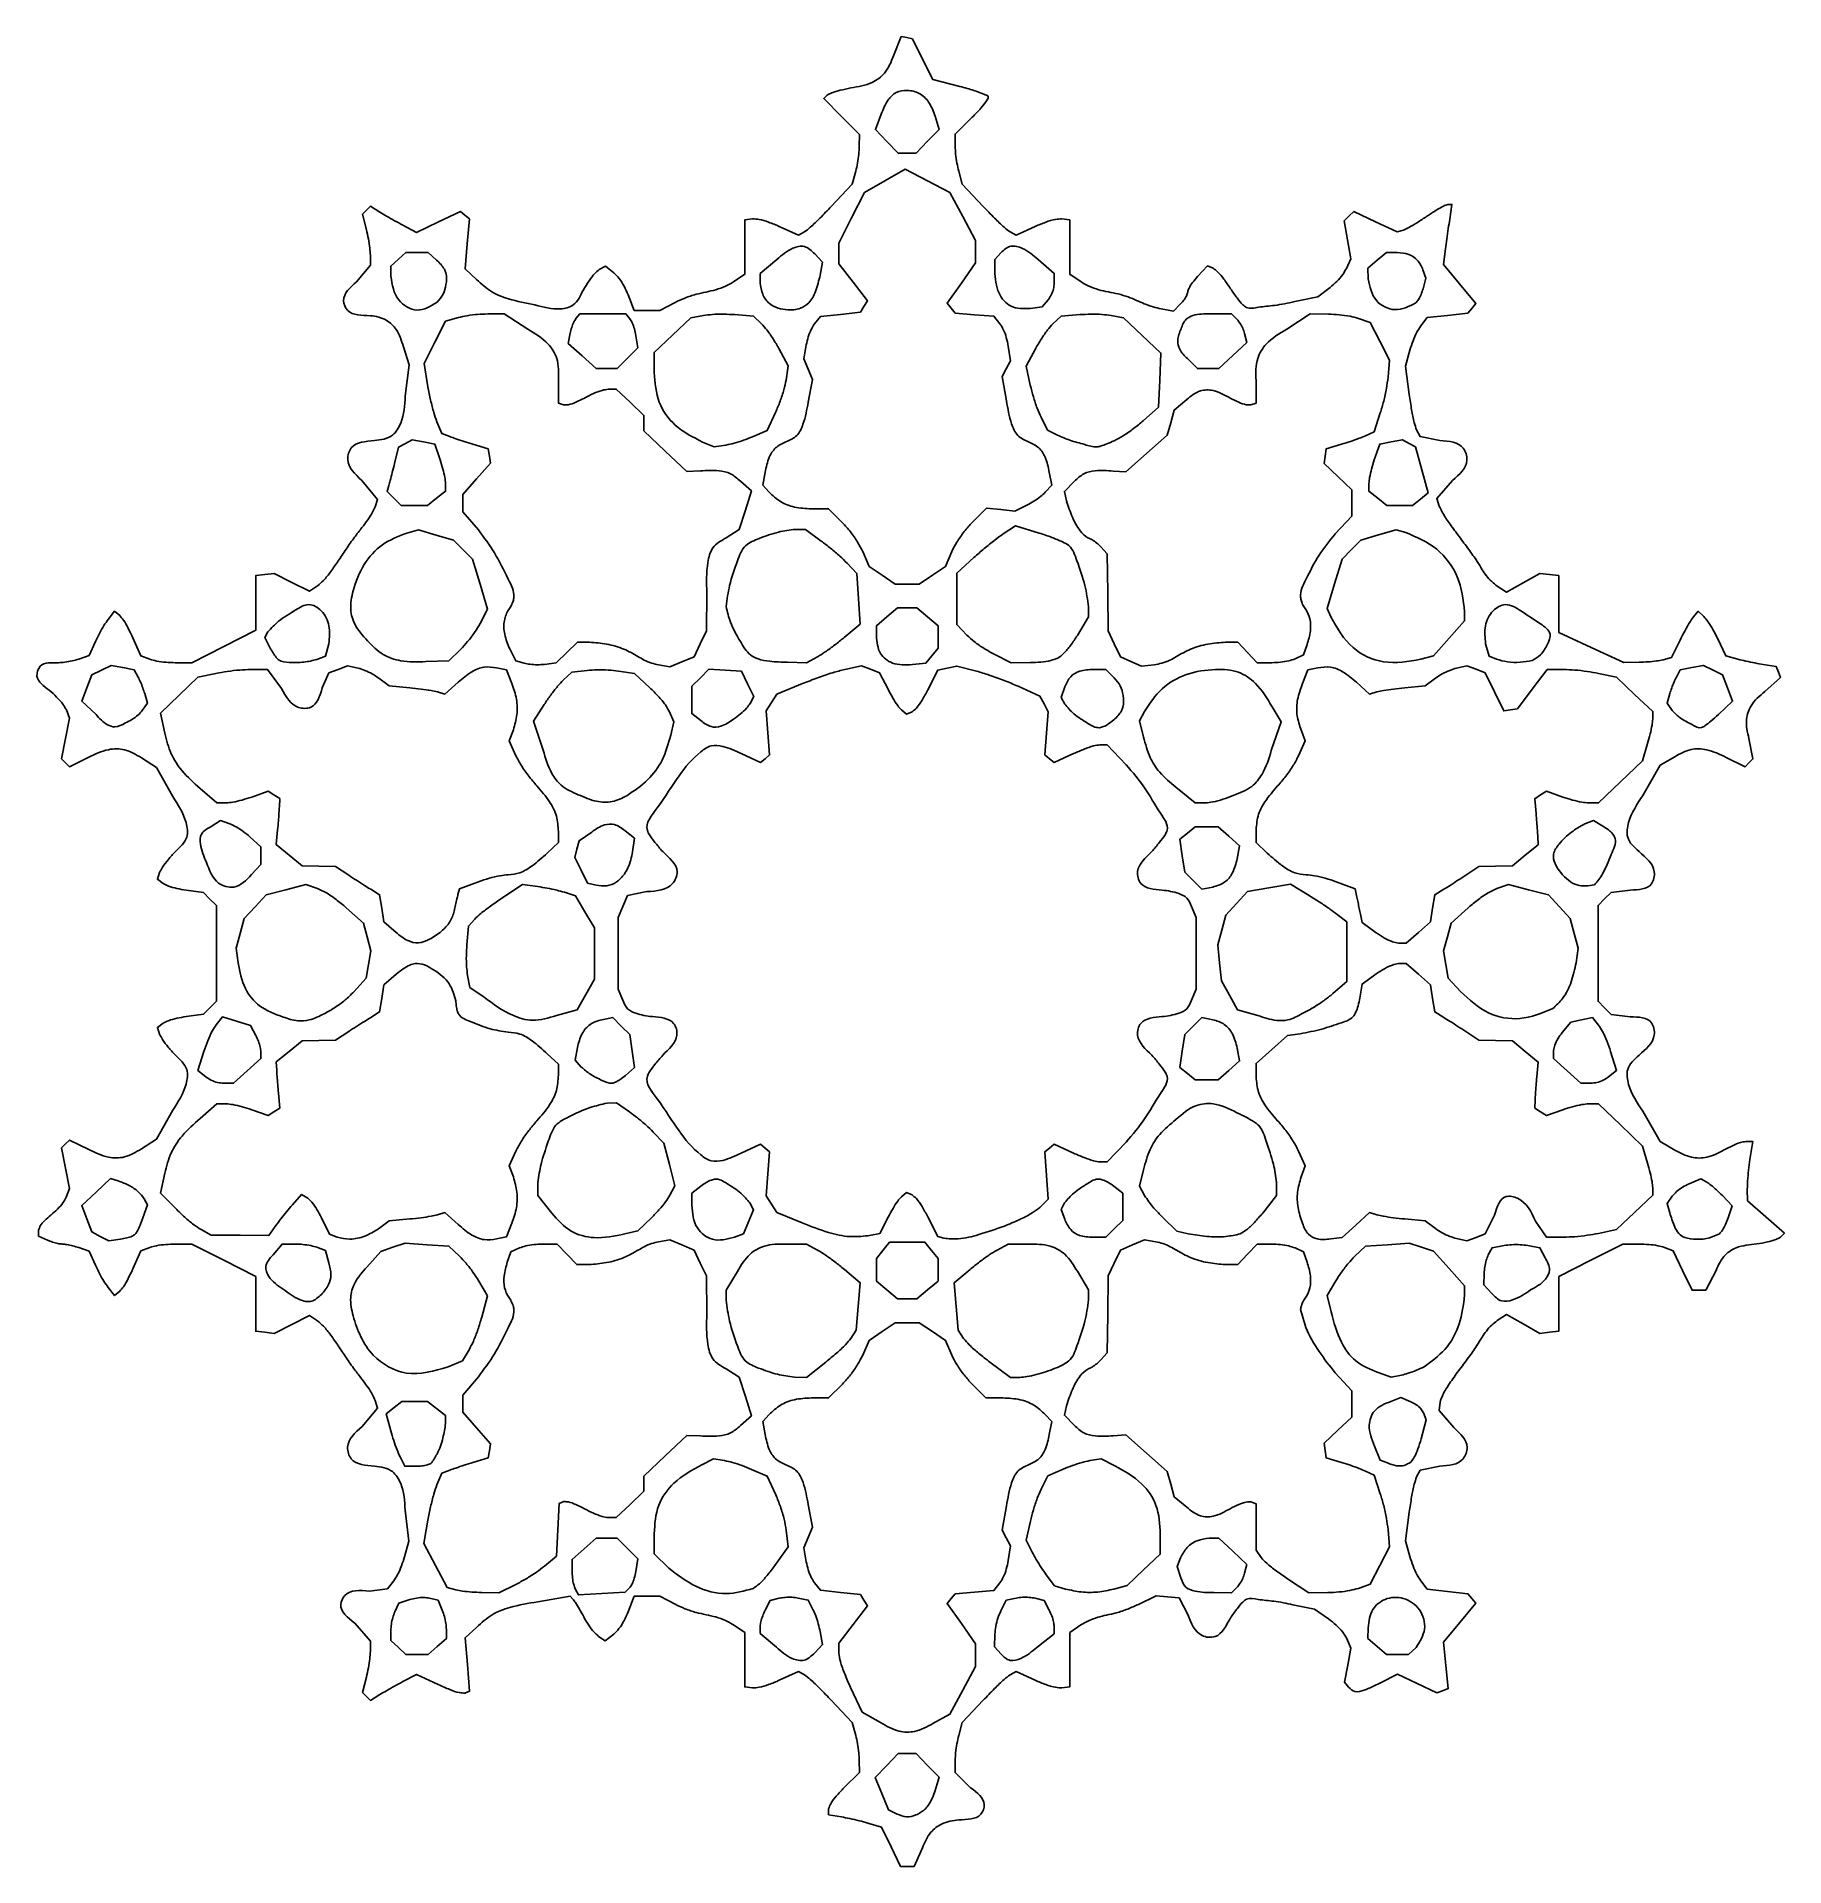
# Model space of a CAD drawing. Extents: x 0 to 409, y 0 to 428.
import ezdxf

# ---------------------------------------------------------------- set-up
doc = ezdxf.new("R2010")
doc.units = 0
doc.layers.add('Layer_1', color=7, linetype='CONTINUOUS')

msp = doc.modelspace()

# ---------------------------------------------------------------- linework, layer by layer
at = {"layer": 'Layer_1', "color": 7}
for points in [[(216.067344, 416.4), (209.731584, 418), (207.331584, 422.792808), (204.931584, 427.585624), (203.639824, 427.830624), (202.348064, 428.075624), (200.523424, 423.58)], [(185.002224, 414.390656), (184.198784, 413.587248), (188.365184, 409.368472), (192.531584, 405.149688), (192.523584, 402.37484)], [(208.508064, 403.576128), (205.817344, 400.800008), (203.731264, 400.800008), (201.645104, 400.800008), (198.965824, 403.564296), (196.286544, 406.328592), (197.651024, 409.901288)], [(210.271904, 409.44588), (211.198784, 406.35224), (208.508064, 403.576128), (208.508064, 403.576128)], [(214.939264, 402.430072), (214.931264, 405.260144), (218.939104, 409.207432)], [(182.039824, 360.886528), (183.409104, 362.57756), (188.085584, 363.088784), (192.761984, 363.600008), (193.597824, 364.92968), (194.433664, 366.259352), (191.082144, 370.603576), (187.730624, 374.9478), (187.730624, 377.364592), (187.730624, 379.781384), (190.730624, 385.677768), (193.730624, 391.574152), (198.486384, 394.31372), (203.242144, 397.05328), (208.486384, 394.326648), (213.730624, 391.600008), (216.705344, 386.000008), (219.680064, 380.400008), (219.705664, 377.76092), (219.731264, 375.121832), (216.401104, 370.399696), (213.070944, 365.677568), (214.017984, 364.536448), (214.965024, 363.395336), (219.481024, 363.020832), (223.997024, 362.646328), (225.420304, 360.888688)], [(191.681664, 396.584496), (190.844224, 393.568992), (185.955184, 388.342552)], [(221.507584, 388.342552), (216.618544, 393.568992), (215.781104, 396.584496)], [(80.356312, 387.014872), (78.184592, 388.37656), (77.248256, 387.440224), (76.311928, 386.503896), (77.219976, 382.897688)], [(103.01552, 371.200552), (100.303008, 373.715336), (100.798248, 379.574048), (101.293488, 385.43276), (100.259624, 386.290792), (99.225752, 387.148824), (94.076896, 384.712984), (88.928032, 382.277152), (85.728032, 383.965168)], [(167.533136, 385.456312), (165.728032, 385.2), (165.728032, 378.844344), (165.728032, 372.48868), (163.069424, 370.684568)], [(244.393024, 370.681888), (241.734464, 372.483312), (241.734464, 378.841656), (241.734464, 385.2), (239.929664, 385.456312)], [(319.824464, 382.828576), (318.356784, 382.362768), (313.264064, 384.771256), (308.171344, 387.179744), (307.059824, 386.06828), (305.948384, 384.956816), (306.711024, 380.530376), (307.473584, 376.103944), (306.488144, 373.851968)], [(330.633584, 385.4), (331.145104, 388.8), (330.220464, 388.8)], [(179.669992, 382.368936), (178.273864, 381.621752), (173.806048, 383.667184)], [(233.656784, 383.667184), (229.188944, 381.621752), (227.792784, 382.368936)], [(78.128032, 376.932848), (78.128032, 374.574216), (74.928032, 370.701768)], [(82.931232, 372.006488), (82.931232, 374.33768), (84.68208, 375.96884), (86.432928, 377.600008), (89.037472, 377.600008), (91.642008, 377.600008), (93.64552, 375.800008)], [(182.089184, 377.244744), (183.926064, 375.28948), (183.360064, 372.272384)], [(224.211264, 373.312176), (224.211264, 375.920424), (225.695184, 377.560216)], [(311.550544, 371.383368), (311.480144, 373.866648), (313.650304, 375.733328), (315.820464, 377.600008), (318.375824, 377.574568)], [(323.878384, 360.401312), (325.393264, 362.327208), (330.150384, 362.865416), (334.907504, 363.403624), (335.818944, 364.501824), (336.730384, 365.600032), (332.944464, 370.198696), (329.158624, 374.79736), (329.640384, 378.39868)], [(135.118872, 372.821592), (133.157032, 374.364776), (131.685912, 373.577456)], [(169.331232, 370.50352), (169.331232, 372.651016), (173.242256, 375.925512)], [(234.331264, 375.9326), (238.131264, 372.67552), (238.131264, 370.426392)], [(275.298944, 373.902904), (273.983504, 374.407688), (271.659024, 371.91924)], [(324.376384, 373.534808), (325.084384, 371.600008), (324.411024, 369.100616)], [(302.657904, 369.397272), (299.813104, 367.194536), (294.373744, 366.064672)], [(93.767592, 365.963648), (93.767592, 365.963648)], [(149.429896, 365.882328), (145.889728, 364), (142.875048, 364), (139.860368, 364), (138.470536, 367.639208)], [(178.763272, 364.512616), (178.763272, 364.512632)], [(236.731264, 366.52924), (235.331264, 364.881216), (232.531264, 364.465296)], [(236.731264, 366.52924), (236.731264, 366.52924)], [(267.659424, 365.525032), (265.984464, 363.850064), (263.096704, 364.391824)], [(322.734464, 365.792992), (322.734224, 365.792992)], [(91.613088, 346.166424), (90.688624, 351.599672), (93.201256, 356.559672), (95.71388, 361.519672), (98.72256, 362.355216)], [(105.591144, 363.195208), (109.451064, 363.200008), (114.934888, 359.652544)], [(126.233936, 362.12376), (127.127144, 363.200008), (132.531232, 363.200008), (137.93532, 363.200008), (138.871992, 362.071392)], [(144.531232, 349.458264), (144.531232, 354.16792), (148.82368, 358.227536), (153.116128, 362.287152), (156.06076, 362.839568)], [(163.374464, 363.029672), (167.743536, 362.667352), (169.63252, 360.892744)], [(237.829904, 360.892744), (239.718944, 362.667352), (244.087984, 363.029672)], [(251.401664, 362.839568), (254.346304, 362.287152), (258.714944, 358.155496), (263.083584, 354.023848), (262.796864, 347.711144), (262.510224, 341.39844), (258.920704, 338.187632)], [(275.074064, 363.187768), (279.616944, 363.200008), (280.872864, 361.944064)], [(292.527584, 359.652512), (298.011424, 363.199976), (302.271344, 363.154856)], [(309.284064, 362.154856), (312.036864, 361.200008), (314.300064, 356.800008), (316.563264, 352.400008), (316.216224, 348.400008)], [(85.859192, 355.517696), (87.195376, 351.278832), (86.294336, 343.960704)], [(138.291424, 352.83712), (135.854312, 350.400008), (133.395072, 350.400008), (130.93584, 350.400008), (127.664608, 353.355368), (124.393376, 356.310728), (124.867056, 358.67912)], [(140.268592, 358.108504), (140.728536, 355.274232), (138.291424, 352.83712), (138.291424, 352.83712)], [(180.556, 342.518912), (181.591912, 347.837816), (180.5832, 350.273064), (179.574488, 352.708304), (180.122488, 355.951896)], [(227.364464, 355.657024), (227.885424, 352.183), (226.906144, 350.35312), (225.926784, 348.523232), (226.956224, 342.861616)], [(282.649904, 358.611928), (283.171024, 356.535736), (279.882064, 353.467872), (279.882064, 353.46788)], [(173.708368, 355.100144), (175.895232, 351.08216), (175.393384, 347.7356)], [(232.521184, 346.499272), (231.521744, 350.998528), (233.731344, 355.058328)], [(279.882064, 353.46788), (276.593184, 350.400016), (274.100704, 350.400016), (271.608144, 350.400016), (269.269664, 352.73848)], [(321.163904, 344.318376), (320.270144, 350.99868), (321.316784, 354.737056)], [(122.131232, 347.627496), (122.131232, 342.349792), (123.312992, 341.895976)], [(284.149504, 341.896312), (285.331264, 342.349792), (285.331264, 347.627496)], [(133.798312, 345.599672), (135.663864, 345.599672), (138.897544, 342.523544), (142.131232, 339.447408), (142.131232, 337.665256), (142.131232, 335.883104), (147.131232, 331.125344), (152.131232, 326.367584), (155.331232, 326.491064)], [(251.909104, 326.4452), (254.887024, 326.266752), (259.731504, 330.531056), (264.575984, 334.795368), (265.373104, 337.755496), (266.170144, 340.715624), (269.132944, 343.157816)], [(172.931456, 340.158416), (170.971384, 335.9278), (167.551312, 334.455416), (167.551312, 334.455416)], [(238.913104, 334.809392), (236.546944, 336.032976), (235.033744, 339.016496)], [(314.400224, 340.018904), (312.931264, 335.637792), (310.931264, 334.708632)], [(96.689664, 334.51032), (94.848096, 335.203248), (93.692816, 337.968216)], [(328.331984, 333.570528), (323.729424, 334.514464), (322.893584, 336.076272)], [(83.796632, 328.226224), (84.734376, 332.052432), (86.31704, 332.899448), (87.899704, 333.746464), (90.548328, 333.249584), (93.196952, 332.752696), (94.464088, 329.03384)], [(103.396736, 312.664992), (99.731232, 316.93032), (99.731232, 318.942232), (99.731232, 320.954152), (102.966816, 324.629968), (106.2024, 328.305784), (105.966816, 329.952728), (105.731232, 331.599672), (102.131232, 332.708528)], [(161.331232, 332.524096), (158.531232, 332.06516), (155.854248, 333.226336)], [(252.131264, 333.505984), (252.131264, 333.505984)], [(305.331264, 332.689736), (301.731264, 331.600008), (301.489584, 329.907256), (301.247984, 328.214176), (304.489584, 325.142416), (307.731264, 322.070656), (307.731264, 318.987608), (307.731264, 315.904568), (303.851424, 311.752456)], [(312.998384, 329.03384), (314.265504, 332.752696), (316.914144, 333.249584), (319.562784, 333.746464), (321.117024, 332.914632), (322.671344, 332.0828), (324.125824, 326.7096), (325.580224, 321.3364), (323.767104, 319.8682), (323.767104, 319.8682)], [(171.433696, 321.486112), (169.940544, 323.136016), (170.506592, 326.153288)], [(236.955264, 326.153288), (237.521264, 323.136016), (236.026224, 321.482888)], [(76.15008, 324.245648), (79.77212, 319.799208), (79.252496, 318.0996)], [(93.623344, 320.058072), (91.515456, 318.400008), (88.423344, 318.400008), (85.331232, 318.400008), (83.690312, 320.040928), (82.049392, 321.681848), (82.454136, 323.040928)], [(95.731232, 323.51556), (95.731232, 321.716136), (93.623344, 320.058072), (93.623344, 320.058072)], [(164.692696, 324.088448), (167.2794, 321.777232), (165.858232, 317.26876), (164.437056, 312.760296), (161.351392, 310.8124)], [(241.020224, 319.437016), (240.482144, 321.674024), (242.845184, 324.037016)], [(323.767104, 319.8682), (321.953984, 318.400008), (318.950464, 318.400008), (315.947024, 318.400008), (313.839104, 320.058072), (311.731264, 321.716136), (311.731264, 323.51556)], [(328.193104, 318.206816), (327.622304, 320.013632), (331.278384, 324.19308)], [(188.580384, 314.350248), (185.330624, 317.600008), (181.290888, 317.600008)], [(231.731264, 318.441752), (228.931264, 317.05376), (225.607904, 317.4036), (222.284624, 317.753432), (218.958144, 314.42696)], [(86.674408, 311.937456), (89.4058, 312.691624), (93.500128, 311.475736), (97.594464, 310.259848), (99.802928, 308.051384), (102.0114, 305.84292), (103.793184, 299.976776), (105.574968, 294.110632), (103.79564, 290.75656)], [(177.56656, 312.800008), (179.916872, 312.800008), (183.624064, 310.0676)], [(226.194864, 311.73268), (229.058544, 313.632176), (234.594864, 311.936048)], [(302.883744, 292.184664), (301.935024, 294.267024), (303.693024, 300.054976), (305.451024, 305.84292), (307.659504, 308.051384), (309.867984, 310.259848), (313.977824, 311.480336), (318.087664, 312.700824), (320.356144, 312.050216)], [(261.493744, 281.108376), (258.531264, 280.779048), (256.067984, 281.8934), (253.604784, 283.00776), (252.164864, 286.04204), (250.725024, 289.07632), (250.628144, 298.054712), (250.531264, 307.033104), (249.025744, 308.696128)], [(189.649264, 304.900624), (191.967264, 302.466064), (192.346704, 296.554288), (192.726064, 290.642512), (189.013024, 287.521264)], [(209.602464, 302.06796), (206.559184, 300.000008), (203.730624, 300.000008), (200.902064, 300.000008), (197.858784, 302.06796), (194.815504, 304.135912), (193.322784, 307.6182)], [(214.139024, 307.6182), (212.646304, 304.135912), (209.603104, 302.06796), (209.602464, 302.06796)], [(217.686464, 288.046744), (215.331264, 290.505072), (215.331264, 296.542104), (215.331264, 302.579136), (219.331264, 306.20616)], [(65.773608, 299.556296), (63.8632, 298.304552), (59.729872, 300.399072), (55.596536, 302.493584), (53.46228, 302.246792), (51.328032, 302), (51.328032, 295.6), (51.328032, 289.2), (43.839856, 285.4), (36.35168, 281.6), (32.491936, 281.6)], [(374.934464, 281.693216), (371.334464, 281.626976), (363.734464, 285.152824), (356.134464, 288.67868), (356.134464, 295.339344), (356.134464, 302), (353.945024, 302.252112), (351.755664, 302.504224), (347.835664, 300.300712), (343.915744, 298.097192), (341.748464, 299.517224)], [(156.834328, 297.937824), (156.737416, 289.075984), (155.296464, 286.039408), (153.85552, 283.002832), (151.03144, 281.822856), (148.207368, 280.64288), (145.561696, 281.072216)], [(19.49416, 292.662128), (18.291528, 293.660224), (16.780496, 291.739256)], [(196.531264, 287.876296), (196.531264, 290.257776), (198.992624, 292.328896), (201.453984, 294.400008), (203.731264, 294.400008), (206.008464, 294.400008), (208.469824, 292.328896), (210.931264, 290.257776), (210.931264, 287.61752), (210.931264, 284.977264), (209.523024, 283.23824), (209.523024, 283.23824)], [(246.131264, 294.678368), (246.131264, 292.329232), (243.531264, 287.985768)], [(334.131264, 293.541328), (334.131264, 291.373056), (330.477584, 287.30932), (326.823904, 283.245592), (323.877584, 282.427264), (323.877584, 282.427264)], [(390.112544, 292.41976), (388.763824, 293.640352), (387.649104, 292.303496)], [(26.537712, 282.39632), (24.44324, 283.192632), (22.570016, 287.428336)], [(54.622584, 285.154032), (53.420248, 287.471536), (54.15684, 288.847864)], [(384.534464, 286.89136), (382.534464, 282.81608), (380.534464, 282.287776)], [(398.075984, 282.42208), (395.217584, 283.179376), (393.339424, 287.189272)], [(13.796456, 286.551744), (12.323456, 283.285208), (9.90636, 282.4426)], [(68.435104, 286.021592), (67.634984, 283.123816), (65.631032, 282.361912), (65.631032, 282.361912)], [(99.25524, 284.726352), (96.494168, 282.050216), (91.112696, 281.856672)], [(99.25524, 284.726352), (99.25524, 284.726352)], [(114.131232, 281.466912), (112.131232, 282.045768), (110.732472, 284.82272)], [(124.101464, 283.970816), (121.595528, 281.541968), (118.863376, 281.215008)], [(129.36932, 286.395208), (126.6074, 286.400008), (124.101464, 283.971152), (124.101464, 283.970816)], [(182.728064, 283.000008), (180.156192, 281.600008), (175.743712, 281.692808)], [(182.728064, 283.000008), (182.728064, 283.000008)], [(209.523024, 283.23824), (208.114864, 281.499216), (204.923024, 281.159384)], [(232.488304, 281.611768), (228.045344, 281.600008), (224.043504, 283.594216)], [(238.931264, 282.632952), (238.931264, 282.63292)], [(266.693744, 283.028072), (266.693744, 283.028072)], [(289.043264, 281.600344), (285.630544, 281.600344), (283.331264, 284.000344), (281.031904, 286.400344), (278.181584, 286.395544)], [(297.291424, 285.829992), (296.451584, 283.42088), (294.453744, 282.510616)], [(341.581024, 282.406512), (339.830864, 283.1116), (339.029024, 286.01548)], [(13.951608, 269.494688), (10.633944, 272.589376), (11.813944, 275.694688), (12.993944, 278.800008), (15.230632, 279.876272), (17.467328, 280.952544), (20.189552, 280.441848), (22.911784, 279.931152), (23.809336, 278.254072)], [(30.05608, 265.096272), (29.033528, 269.792552), (33.403016, 273.991512), (37.772496, 278.190464), (41.99124, 279.095224)], [(50.145368, 279.999984), (54.08076, 279.999984), (57.367104, 275.551424)], [(66.897, 275.708912), (68.444136, 279.206472), (70.626664, 280.036264), (72.809192, 280.866064), (75.262216, 280.327288)], [(107.681856, 280.410824), (109.996536, 279.90244), (111.26388, 276.735024)], [(123.266088, 277.538784), (125.231608, 279.385296), (128.831144, 279.791016)], [(136.165808, 279.636616), (139.900952, 279.076496), (143.533096, 275.73824)], [(155.43912, 268.058072), (153.331232, 269.716136), (153.331232, 272.894432), (153.331232, 276.072736), (155.338408, 278.079912), (157.345584, 280.087088), (161.138408, 279.843544), (164.931232, 279.600008), (166.37932, 276.637264), (167.827408, 273.67452), (166.959344, 272.052528)], [(189.113584, 280.028048), (193.041664, 280.870472), (195.157344, 280.066096), (197.273024, 279.261728), (199.239664, 275.380608)], [(208.547424, 275.232008), (210.884944, 279.862696), (213.108064, 280.345368), (215.331264, 280.82804), (219.919824, 279.627152)], [(247.315024, 280.000008), (250.203984, 280.000008), (252.167584, 278.036368)], [(296.212784, 276.770448), (297.465904, 279.90244), (299.780624, 280.410824)], [(332.200224, 280.327288), (334.653264, 280.866064), (336.791024, 280.053304), (338.928704, 279.240536), (341.112224, 274.788504), (343.295664, 270.336464), (344.878624, 270.568224), (346.461504, 270.799984), (349.952944, 275.399984), (353.444304, 279.999984), (357.348384, 279.999984)], [(349.963264, 282.112616), (349.963264, 282.112616)], [(365.444464, 279.100968), (369.636384, 278.201952), (373.883824, 274.184928), (378.131264, 270.167896), (378.131264, 268.429136)], [(383.653104, 278.254072), (384.550704, 279.931152), (387.272864, 280.441848), (389.995104, 280.952544), (392.231824, 279.876272), (394.468544, 278.800008), (395.648544, 275.694688), (396.828544, 272.589376), (393.510864, 269.494688), (393.510864, 269.494688)], [(404.374544, 274.862048), (408.011504, 278.124104), (407.515024, 279.417904), (407.018544, 280.711704), (403.976464, 281.188248)], [(25.343216, 274.358224), (25.979544, 272.139456), (24.750832, 270.385224)], [(80.123232, 277.9956), (82.531232, 276.202696), (87.331232, 275.738728)], [(93.849352, 274.76548), (95.567472, 274.2562), (98.649352, 277.021944)], [(164.865088, 260.32736), (169.392288, 258.254744), (170.468016, 259.14752), (171.543752, 260.040304), (171.129872, 265.19632), (170.716, 270.352344), (171.981712, 272.284064), (173.247424, 274.215784), (179.216464, 276.700704)], [(229.647184, 276.096224), (234.785984, 273.766184), (235.757504, 271.950856), (236.729024, 270.135528), (236.323904, 265.087912), (235.918704, 260.040304), (236.994464, 259.14752), (238.070144, 258.254744), (242.597344, 260.32736)], [(240.565264, 271.936336), (239.759424, 273.442136), (240.629504, 275.93796)], [(308.813104, 277.021944), (311.895024, 274.2562), (313.613104, 274.76548)], [(320.131264, 275.738728), (324.931264, 276.202696), (327.339264, 277.9956)], [(382.709744, 270.38796), (381.482944, 272.139456), (382.119264, 274.358224)], [(7.012712, 270.577272), (7.767584, 268.5918), (6.834528, 263.849176), (5.90148, 259.106552), (6.819216, 258.188808), (7.73696, 257.271072), (12.150216, 259.435536)], [(118.57516, 261.137504), (116.318584, 267.92852), (118.809576, 271.8104)], [(148.139784, 270.095792), (149.114336, 267.7916), (148.402784, 264.62472)], [(202.367424, 270.535928), (203.528464, 269.572376), (204.869104, 270.086856)], [(259.033584, 264.211744), (258.102304, 268.023488), (259.250784, 270.211744)], [(289.093504, 271.27752), (291.226864, 267.755016), (288.898544, 261.03816)], [(20.852368, 267.515504), (20.852368, 267.515504)], [(111.587968, 265.90504), (110.644712, 263.296496), (112.177504, 259.84824)], [(163.125544, 268.415272), (163.125544, 268.415272)], [(252.045504, 268.200008), (252.045504, 268.200008)], [(295.284944, 259.84824), (296.817744, 263.296496), (295.734064, 266.24824)], [(248.806624, 262.399984), (250.488624, 262.399984), (254.925024, 257.737768)], [(376.940544, 262.680984), (375.749904, 258.671544), (370.609824, 253.735784), (365.469744, 248.800024), (363.200464, 248.796024)], [(395.312224, 259.43552), (399.725504, 257.271056), (400.643264, 258.188792), (401.560944, 259.106536), (400.629584, 263.840656)], [(24.571408, 259.3336), (28.128032, 257.067208), (31.928032, 250.264992)], [(375.795824, 250.50732), (379.857264, 257.604528), (383.266144, 259.602256)], [(44.360824, 248.795984), (42.190424, 248.799984), (38.28416, 252.199984)], [(56.841976, 247.898576), (56.931232, 249.7972), (55.569472, 250.67036), (54.207712, 251.54352), (50.369472, 250.167776)], [(138.131232, 250.486968), (138.131232, 250.486968)], [(273.456224, 248.800008), (271.077904, 248.800008), (266.600784, 252.44704)], [(279.982944, 250.534272), (279.982944, 250.534248)], [(357.093024, 250.167816), (353.254784, 251.54356), (351.893024, 250.660448), (350.531264, 249.777344), (350.841984, 246.288664)], [(40.622264, 243.138392), (43.113304, 244.65328), (45.272504, 243.900584)], [(362.221024, 243.889216), (364.310864, 244.676584), (366.821024, 243.150048)], [(49.981464, 240.819032), (52.531232, 238.490176), (52.531232, 236.457704), (52.531232, 234.425224), (50.331232, 232.04116), (50.331232, 232.04116)], [(73.060912, 231.885592), (69.990592, 233.915008), (66.078008, 234.003744), (62.165424, 234.092472), (59.148328, 236.562872), (56.131232, 239.033272), (56.441976, 242.516608)], [(122.131232, 242.10484), (122.131232, 239.513848), (119.531232, 237.077816)], [(130.931232, 229.551968), (128.931232, 230.037888), (127.45168, 233.047536), (125.972136, 236.057176), (126.461328, 238.006296), (126.950528, 239.955416), (129.926592, 241.977696)], [(137.711584, 242.272512), (139.907704, 240.54504), (139.478056, 237.341776)], [(275.184224, 229.113), (272.637264, 228.6212), (270.648304, 230.610144), (268.659424, 232.599096), (268.083184, 236.441392), (267.507024, 240.283688), (269.307744, 241.74184), (271.108464, 243.199984), (273.807264, 243.199984), (276.505984, 243.199984), (278.988944, 240.981496), (281.471824, 238.763), (280.907264, 235.753736)], [(287.931264, 237.077816), (285.331264, 239.513848), (285.331264, 242.10484)], [(351.241984, 240.904944), (351.331264, 239.009896), (348.314144, 236.551208), (345.297024, 234.092512), (341.384464, 234.003784), (337.471904, 233.915048), (334.401584, 231.885632)], [(28.834112, 232.504088), (28.331952, 230.921912), (29.691864, 229.92752)], [(137.565072, 232.151728), (137.565072, 232.151728)], [(279.037024, 231.17464), (279.037024, 231.17464)], [(35.076952, 228.37952), (39.102112, 227.82592), (40.615072, 226.31296), (42.128032, 224.8), (42.128032, 213.6), (42.128032, 202.4), (40.615072, 200.88704), (39.102112, 199.37408), (35.076952, 198.82048)], [(47.233816, 211.405704), (46.766312, 214.816536), (47.696912, 218.272544), (48.62752, 221.728552), (51.179376, 224.496216), (53.731232, 227.263888), (58.393984, 228.473272), (63.056736, 229.682648), (65.766304, 228.788408)], [(84.154648, 218.486696), (81.322392, 220.973448), (80.815896, 224.140928), (80.309392, 227.308416), (78.220312, 228.582296)], [(103.401712, 230.357648), (99.012176, 228.715312), (98.631432, 227.357648)], [(108.878728, 226.50496), (113.70228, 229.726008), (117.31676, 229.219992)], [(123.534496, 227.893856), (126.137768, 227.073744), (128.334496, 223.336864), (130.531232, 219.599984), (130.531232, 213.599984), (130.531232, 207.599984), (128.51568, 204.000088), (126.500128, 200.400192), (121.71568, 199.064104), (121.71568, 199.064104)], [(137.217272, 202.626584), (136.131232, 205.199984), (136.131232, 213.599984), (136.131232, 221.999984), (137.211712, 224.559976), (138.2922, 227.119968), (142.811712, 228.049552)], [(285.746784, 199.064104), (280.962304, 200.400192), (279.089504, 203.79532), (277.216624, 207.190448), (276.785824, 211.395216), (276.355024, 215.599984), (277.291264, 219.064264), (278.227504, 222.528552), (280.779344, 225.283128), (283.331264, 228.037696), (288.346784, 228.907064), (293.362384, 229.776424), (297.741984, 227.122088)], [(308.930304, 226.74284), (308.529424, 228.685696), (304.100304, 230.34284)], [(329.242144, 228.582336), (327.153104, 227.308456), (326.646544, 224.140968), (326.140064, 220.973488), (323.307824, 218.486736), (323.307824, 218.486736)], [(341.696144, 228.788408), (344.405744, 229.682648), (349.068464, 228.473272), (353.731264, 227.263888), (356.283104, 224.496216), (358.834944, 221.728552), (359.765504, 218.272544), (360.696144, 214.816536), (360.228624, 211.405704)], [(364.525104, 229.596712), (364.525104, 229.596712)], [(372.844704, 198.7766), (368.402864, 199.331568), (366.868624, 200.865784), (365.334464, 202.4), (365.334464, 213.6), (365.334464, 224.8), (366.868624, 226.3342), (368.402864, 227.868416), (372.844704, 228.423384)], [(72.489208, 224.28584), (76.502544, 220.677512), (77.371984, 217.448648), (78.241424, 214.219784), (77.700312, 211.016984), (77.1592, 207.814176), (74.245216, 204.581544)], [(270.245184, 224.573384), (271.331264, 221.999984), (271.331264, 213.599984), (271.331264, 205.199984), (270.245184, 202.626584)], [(304.326464, 222.709696), (306.531264, 220.951648), (306.531264, 213.984328), (306.531264, 207.017008), (303.331264, 204.208472)], [(313.468384, 218.392624), (310.165424, 220.785264), (309.748304, 222.792624)], [(333.157104, 204.655288), (330.303264, 207.814176), (329.762144, 211.016984), (329.221024, 214.219784), (330.090464, 217.448648), (330.959904, 220.677512), (334.973264, 224.28584)], [(100.700032, 215.624664), (101.060808, 219.975192), (102.557992, 221.629552)], [(323.307824, 218.486736), (320.475584, 215.999984), (318.623424, 215.999984)], [(91.983824, 216.899952), (91.983824, 216.899912)], [(318.623424, 211.200024), (320.475584, 211.200024), (323.307824, 208.713272), (326.140064, 206.22652), (326.646544, 203.05904), (327.153104, 199.891552), (329.242144, 198.617672)], [(78.220312, 198.617632), (80.309392, 199.891512), (80.815896, 203.059), (81.322392, 206.22648), (84.154648, 208.713232)], [(104.764576, 203.31976), (101.39792, 205.630968), (100.868584, 208.452552)], [(309.630144, 203.148408), (310.150784, 206.404168), (313.461024, 208.802096)], [(29.691864, 197.27248), (28.331952, 196.278088), (28.834112, 194.695912)], [(42.047728, 196.895552), (43.52184, 198.716), (46.82188, 197.727288), (50.121912, 196.738576), (51.326568, 194.409016)], [(67.331232, 199.482264), (67.331232, 199.482264)], [(132.2782, 198.086992), (134.825168, 198.578792), (136.81412, 196.589848), (138.803072, 194.600896), (139.379656, 190.755928), (139.956248, 186.91096), (137.799128, 185.05548), (137.799128, 185.05548)], [(278.988944, 186.218472), (276.505984, 183.999984), (273.807264, 183.999984), (271.108464, 183.999984), (269.307744, 185.458128), (267.507024, 186.91628), (268.083184, 190.758576), (268.659424, 194.600872), (270.648304, 196.589824), (272.637264, 198.578768), (275.184224, 198.086968)], [(296.131264, 199.507776), (296.131264, 199.507776)], [(354.728624, 200.682568), (354.728624, 200.682568)], [(356.952864, 195.079792), (358.974464, 197.482352), (361.506624, 198.038512), (364.038864, 198.594672), (365.463824, 196.834872)], [(56.220488, 186.295024), (56.131232, 188.190072), (59.148328, 190.64876), (62.165424, 193.107456), (66.078008, 193.196184), (69.990592, 193.28492), (73.060912, 195.314336)], [(285.331264, 185.184112), (285.331264, 187.864048), (289.022064, 191.112816), (292.712864, 194.361592), (295.622064, 194.805712)], [(334.401584, 195.314376), (337.471904, 193.28496), (341.384464, 193.196224), (345.297024, 193.107496), (348.314144, 190.637096), (351.331264, 188.166696), (351.020464, 184.68336)], [(39.645048, 184.708928), (37.781616, 186.217848), (39.177616, 190.646472)], [(52.531232, 190.532824), (52.531232, 188.986184), (49.328928, 186.093096), (49.328928, 186.093096)], [(119.531232, 190.122152), (122.131232, 187.68612), (122.131232, 185.095128)], [(127.47992, 187.0104), (126.0286, 188.6394), (126.574152, 191.547456)], [(280.907264, 191.446232), (281.471824, 188.436968), (278.988944, 186.218472), (278.988944, 186.218472)], [(363.644944, 183.199984), (361.335824, 183.199984), (358.133504, 186.093072), (354.931264, 188.98616), (354.931264, 190.831696)], [(368.284864, 190.646448), (369.680864, 186.217824), (367.817424, 184.708904), (367.817424, 184.708904)], [(49.328928, 186.093096), (46.126624, 183.200008), (43.817552, 183.200008)], [(50.369472, 177.032152), (54.207712, 175.656408), (55.569472, 176.53952), (56.931232, 177.422624), (56.620488, 180.911304)], [(31.928032, 176.935008), (28.128032, 170.132792), (24.571408, 167.8664)], [(38.28416, 174.999944), (42.190424, 178.399944), (44.360824, 178.403944)], [(133.513288, 178.575056), (135.695352, 178.642496), (138.756496, 176.521128)], [(350.620464, 179.301392), (350.531264, 177.402768), (351.893024, 176.529608), (353.254784, 175.656448), (357.093024, 177.032192)], [(363.200464, 178.403984), (365.469744, 178.399984), (370.609824, 173.464224), (375.749904, 168.528464), (376.940544, 164.519024)], [(383.266144, 167.597728), (379.857264, 169.595456), (375.795824, 176.692664)], [(144.313776, 171.799896), (146.809912, 169.200032), (148.092016, 164.201784), (149.374128, 159.203528), (148.218616, 157.001784)], [(12.150216, 167.764464), (7.73696, 169.928928), (6.819216, 169.011192), (5.90148, 168.093448), (6.834528, 163.350824), (7.767584, 158.6082), (6.997496, 156.582712)], [(112.177504, 167.351728), (110.644712, 163.903472), (111.587968, 161.294928)], [(179.16216, 150.521872), (173.247424, 152.984184), (171.981712, 154.915904), (170.716, 156.847624), (171.129872, 162.003648), (171.543752, 167.159664), (170.468016, 168.052448), (169.392288, 168.945224), (164.865088, 166.872608)], [(242.597344, 166.872608), (238.070144, 168.945224), (237.008144, 168.063824), (235.946144, 167.182416), (236.341424, 161.657584), (236.736704, 156.132744), (234.787824, 154.18384)], [(254.925024, 169.4622), (250.488624, 164.799984), (248.806624, 164.799984)], [(295.874464, 161.294968), (296.817744, 163.903512), (295.284944, 167.351768)], [(400.885504, 165.4), (401.540544, 169.6), (399.919184, 169.6)], [(259.250784, 156.988272), (258.102304, 159.176528), (259.033584, 162.988272)], [(19.662184, 146.743264), (16.931232, 146.34464), (14.961168, 147.381008), (12.991112, 148.417384), (11.812528, 151.514), (10.633944, 154.610616), (14.0026, 157.752864), (17.371248, 160.895104), (19.15124, 160.36424)], [(32.596632, 153.9032), (29.06204, 157.534792), (30.070336, 162.167368)], [(120.58632, 152.825688), (117.331232, 156.943688), (117.331232, 160.000656)], [(153.331232, 154.702192), (153.331232, 157.483856), (155.43912, 159.14192)], [(252.023344, 159.141968), (254.131264, 157.483904), (254.131264, 154.305608), (254.131264, 151.127304), (252.167584, 149.163672), (252.167584, 149.163648)], [(290.131264, 160.000656), (290.131264, 156.943688), (286.882224, 152.833448)], [(378.131264, 158.770832), (378.131264, 157.032072), (373.883824, 153.01504), (369.636384, 148.998016), (365.444464, 148.099)], [(386.654064, 159.702864), (389.367744, 160.83672), (390.749504, 160.0872)], [(408.050304, 147.21176), (408.934704, 148.112376), (404.600064, 151.928368), (400.265424, 155.744352), (400.247824, 158.472176)], [(25.226936, 156.194856), (25.978944, 154.78972), (24.91492, 151.694688)], [(63.485632, 156.325408), (62.040032, 157.199888), (59.885632, 154.743008)], [(166.929624, 155.202984), (167.767968, 153.63652), (166.588296, 150.813168), (165.408624, 147.989808), (163.317848, 147.194896), (163.317848, 147.194896)], [(204.869104, 157.113112), (203.528464, 157.627592), (202.367424, 156.66404)], [(240.567104, 151.452384), (239.731024, 153.704768), (240.551104, 155.23712)], [(382.123744, 152.930256), (381.482944, 155.060536), (382.711584, 156.814768)], [(394.415744, 156.936864), (396.700224, 154.536048), (395.774784, 151.732008)], [(56.041512, 149.943008), (54.351792, 147.599888), (47.641512, 147.647168), (40.931232, 147.694448), (38.531232, 148.983032)], [(70.336648, 147.196784), (68.542072, 147.94432), (66.736656, 151.697624)], [(87.331232, 151.46124), (82.531232, 150.997272), (80.065048, 149.159984), (80.065048, 149.159888)], [(98.649352, 150.178024), (95.567472, 152.943768), (93.849352, 152.434488)], [(111.26388, 150.464944), (109.996536, 147.297528), (107.681856, 146.789144)], [(143.901184, 151.73924), (140.739264, 148.678456), (137.635248, 147.958328), (137.635248, 147.958304)], [(199.274224, 151.887496), (197.342064, 148.074512), (194.498624, 147.54108)], [(212.311184, 146.938296), (210.891104, 147.325024), (208.550464, 151.961832)], [(269.451824, 147.997104), (266.772384, 148.630424), (263.585824, 151.715216)], [(308.670864, 150.030992), (305.446704, 147.118168), (302.788944, 146.816832)], [(313.613104, 152.434488), (311.895024, 152.943768), (308.670864, 150.030952), (308.670864, 150.030992)], [(327.339264, 149.204368), (324.931264, 150.997272), (320.131264, 151.46124)], [(341.083584, 152.353048), (338.928704, 147.959432), (336.791024, 147.146664), (334.653264, 146.333904), (332.200224, 146.87268)], [(357.275344, 147.199984), (353.298224, 147.199984), (350.714704, 150.946224)], [(0.528032, 148.833464), (0.528032, 147.456824), (2.565672, 146.528416)], [(23.122024, 147.870776), (23.122024, 147.870776)], [(32.491936, 145.6), (36.35168, 145.6), (43.839856, 141.8), (51.328032, 138), (51.328032, 131.6), (51.328032, 125.2), (53.46228, 124.953208), (55.596536, 124.706416), (59.729872, 126.800928), (63.8632, 128.895448), (65.773608, 127.643704)], [(55.364232, 143.09332), (57.473456, 145.6), (60.550272, 145.6)], [(77.331864, 140.210848), (80.568944, 143.88836), (83.429224, 144.832336), (86.289496, 145.776312), (91.396488, 145.451128), (96.503472, 145.125936), (98.988728, 142.762968)], [(118.4192, 145.599664), (121.831888, 145.599664), (124.131232, 143.199664), (126.430576, 140.799664), (129.280904, 140.804464)], [(145.561696, 146.127456), (148.207368, 146.556792), (151.03144, 145.376816), (153.85552, 144.19684), (155.296464, 141.160264), (156.737416, 138.123688), (156.834328, 129.261848)], [(175.343712, 145.58824), (180.156192, 145.6), (182.728064, 144.2)], [(208.469824, 134.871088), (206.008464, 132.799976), (203.731264, 132.799976), (201.453984, 132.799976), (198.992624, 134.871088), (196.531264, 136.942208), (196.531264, 139.582464), (196.531264, 142.22272), (198.060544, 144.111352), (199.589824, 145.999976), (203.731264, 145.999976), (207.872624, 145.999976), (209.401904, 144.111352), (210.931264, 142.22272), (210.931264, 139.582464), (210.931264, 136.942208), (208.469824, 134.871088), (208.469824, 134.871088)], [(224.734384, 144.199968), (227.306304, 145.599968), (232.118784, 145.588208)], [(226.485104, 149.80412), (226.485104, 149.80412)], [(252.167584, 149.163648), (250.203984, 147.200008), (247.120464, 147.200008)], [(249.025744, 118.504216), (250.531264, 120.16724), (250.628144, 129.145632), (250.725024, 138.124024), (252.165984, 141.1606), (253.606944, 144.197176), (256.431024, 145.377152), (259.255104, 146.557128), (261.900784, 146.127792)], [(278.181584, 140.8048), (281.031904, 140.8), (283.331264, 143.2), (285.630544, 145.6), (289.043264, 145.6)], [(281.630144, 147.961616), (281.630144, 147.961584)], [(308.473744, 142.762968), (310.959024, 145.125936), (316.065984, 145.451128), (321.172944, 145.776312), (324.025984, 144.834728), (326.879024, 143.893144), (330.505104, 139.860048), (334.131264, 135.826952), (334.131264, 133.65868)], [(341.748704, 127.682776), (343.915984, 129.102808), (347.835904, 126.899288), (351.755904, 124.695776), (353.945264, 124.947888), (356.134704, 125.2), (356.134704, 131.6), (356.134704, 138), (363.622864, 141.8), (371.111024, 145.6), (374.970784, 145.6)], [(393.761664, 148.025264), (393.761664, 148.025264)], [(9.90636, 144.7574), (12.323456, 143.914792), (13.796456, 140.648256)], [(22.570016, 139.771664), (24.44324, 144.007368), (26.537712, 144.80368)], [(65.631032, 144.838096), (67.634984, 144.076192), (68.435104, 141.178416)], [(110.171056, 141.370016), (111.010872, 143.779128), (113.008696, 144.689392)], [(294.453744, 144.689728), (296.451584, 143.779464), (297.291424, 141.370352)], [(339.658944, 143.065024), (340.550704, 144.731288), (343.340944, 145.254752)], [(348.929264, 145.253152), (351.727264, 144.728248), (352.929264, 142.403848)], [(380.880864, 144.820464), (382.931184, 144.040928), (385.132944, 139.420464), (387.334704, 134.8), (388.934704, 134.8), (390.534704, 134.8), (392.934704, 139.390328)], [(161.334648, 132.48628), (161.337848, 134.800032), (163.983928, 139.200032)], [(189.020864, 139.672152), (192.741824, 136.544304), (192.276384, 130.992592), (191.810944, 125.440872), (190.548944, 123.51472)], [(216.929104, 123.490984), (215.651504, 125.44084), (215.186064, 130.99256), (214.720624, 136.544272), (218.441584, 139.67212)], [(243.531264, 139.21424), (246.131264, 134.870776), (246.131264, 132.52164)], [(340.512624, 134.01988), (338.615184, 136.039616), (338.691184, 138.719184)], [(16.780496, 135.460744), (18.291528, 133.539776), (19.49416, 134.537872)], [(66.672576, 133.8), (66.672568, 133.8)], [(103.50784, 136.950136), (105.541712, 133.500272), (104.179624, 128.468304)], [(302.898704, 129.777376), (301.952704, 133.554752), (303.970544, 136.977376)], [(349.556224, 134.861664), (349.556224, 134.861808)], [(193.324064, 119.581808), (194.816784, 123.064096), (197.859984, 125.132048), (200.903264, 127.2), (203.731904, 127.2), (206.560464, 127.2), (209.603744, 125.132048), (212.646944, 123.064096), (214.139664, 119.581808)], [(101.25304, 120.863744), (99.68856, 118.291152), (96.309896, 116.84208), (96.309896, 116.84208)], [(161.351392, 116.387272), (164.437056, 114.439376), (165.858232, 109.930912), (167.2794, 105.42244), (164.692696, 103.111224)], [(184.709104, 117.994792), (180.131336, 114.401016), (177.331336, 114.462536)], [(184.709024, 117.994784), (184.709104, 117.994792)], [(230.076704, 114.399968), (227.907264, 114.399968), (223.056944, 117.970544)], [(236.188704, 115.71052), (236.188704, 115.710488)], [(324.630624, 116.862552), (324.630624, 116.862552)], [(102.131232, 94.490808), (105.731232, 95.599664), (105.966816, 97.246608), (106.2024, 98.893552), (102.966816, 102.569368), (99.731232, 106.245184), (99.731232, 108.257104), (99.731232, 110.269016), (103.396736, 114.534344)], [(181.292144, 109.6), (185.331904, 109.6), (188.581664, 112.84976)], [(218.882144, 112.84976), (222.131904, 109.6), (226.171584, 109.6)], [(303.851424, 115.447888), (307.731264, 111.295776), (307.731264, 108.212736), (307.731264, 105.129688), (304.489584, 102.057928), (301.247984, 98.986168), (301.489584, 97.293088), (301.731264, 95.6), (305.331264, 94.510272)], [(319.331264, 114.92348), (316.931264, 114.451704), (313.938464, 115.529088)], [(79.286512, 108.993216), (79.84016, 107.186432), (76.184096, 102.906968)], [(82.917912, 101.921008), (81.855536, 105.842016), (83.682008, 107.321008), (85.508488, 108.8), (88.511976, 108.8), (91.515456, 108.8), (93.623344, 107.141936), (95.731232, 105.483872), (95.731232, 103.64252)], [(242.845184, 103.163328), (240.482144, 105.52632), (241.020224, 107.763328)], [(316.879824, 108.78044), (319.225424, 109.672256), (321.551184, 108.708896)], [(331.571504, 102.68552), (328.208384, 106.674016), (328.366944, 108.589504)], [(170.507848, 101.04672), (169.9418, 104.063992), (171.434952, 105.713896)], [(236.028784, 105.713896), (237.521904, 104.063992), (236.955904, 101.04672)], [(324.484064, 106.104168), (325.091264, 104.4628), (323.959024, 100.0314)], [(155.331232, 100.708608), (152.131232, 100.832088), (147.131232, 96.074328), (142.131232, 91.316568), (142.131232, 89.534416), (142.131232, 87.752264), (138.897544, 84.676128), (135.663864, 81.6), (133.798312, 81.6)], [(269.132944, 84.042528), (266.170144, 86.48472), (265.373104, 89.444848), (264.575984, 92.404976), (259.731504, 96.669288), (254.887024, 100.933592), (251.909104, 100.755144)], [(88.751776, 93.61224), (86.17232, 93.6), (85.076304, 95.8)], [(92.30768, 94.244904), (92.30768, 94.244896)], [(155.655064, 93.974968), (158.378888, 95.36916), (161.009144, 94.942328)], [(246.445664, 94.941088), (249.068224, 95.366672), (252.292944, 93.721576)], [(316.045264, 94.382736), (314.359344, 95.064056), (313.045264, 98.348216)], [(321.526064, 94.6), (321.526064, 94.6)], [(93.692816, 89.23112), (94.848096, 91.996088), (96.689664, 92.689016)], [(167.314984, 92.889608), (170.990576, 91.26372), (172.991288, 86.8936)], [(235.076544, 88.267384), (236.632464, 91.334768), (240.227744, 92.925128)], [(310.931264, 92.491376), (312.931264, 91.562216), (314.400224, 87.181104)], [(322.893824, 91.123728), (323.729664, 92.685536), (328.332224, 93.629472)], [(86.281896, 83.34036), (87.170488, 76.123296), (86.134736, 72.423936)], [(123.403448, 85.338408), (122.312152, 84.91964), (122.00084, 78.754728), (121.689528, 72.589816), (118.910376, 70.268016)], [(180.123744, 71.248112), (179.575744, 74.491704), (180.584456, 76.926944), (181.593168, 79.362192), (180.557256, 84.681096)], [(226.956784, 84.338392), (225.927424, 78.676776), (226.906784, 76.846888), (227.886064, 75.017008), (227.365104, 71.542984)], [(286.533984, 72.239192), (285.331264, 73.956344), (285.331264, 79.403448), (285.331264, 84.850552), (284.149504, 85.304032)], [(321.317024, 72.462944), (320.270384, 76.20132), (321.164144, 82.881624)], [(98.131232, 64.702792), (96.131232, 65.246432), (93.3976, 70.393384), (90.663968, 75.540328), (91.60076, 81.00324)], [(147.931232, 69.806136), (144.531232, 73.133136), (144.531232, 77.792264)], [(175.431736, 78.661744), (175.87148, 74.8), (172.781104, 70.413528)], [(232.930624, 73.544096), (231.541104, 76.288184), (232.530864, 80.744096)], [(262.931264, 77.735168), (262.931264, 73.018944), (259.036864, 69.376256), (255.142544, 65.73356), (252.036864, 64.87124), (252.036864, 64.871272)], [(316.216224, 78.8), (316.563264, 74.8), (314.300064, 70.4), (312.036864, 66), (309.284064, 65.045152), (309.284064, 65.045456)], [(125.331232, 69.064536), (125.331232, 71.834256), (128.159072, 74.317128), (130.986904, 76.8), (133.420608, 76.8), (135.854312, 76.8), (138.291424, 74.362888), (140.728536, 71.925776), (140.256712, 69.018288)], [(274.340224, 76.8), (276.593184, 76.8), (279.882064, 73.732136), (283.171024, 70.664272), (282.649904, 68.58808)], [(267.752784, 67.534648), (266.883184, 70.169536), (267.656704, 72.204032)], [(83.614608, 66.837512), (82.13024, 64.950448), (77.929136, 64.417352)], [(112.17416, 65.97276), (108.21708, 63.999648), (104.17416, 64.079408)], [(112.17416, 65.973112), (112.17416, 65.97276)], [(138.758064, 65.13548), (137.731232, 64.160152), (132.274568, 63.838552), (126.817896, 63.516952), (126.074568, 64.905888)], [(138.758064, 65.13548), (138.758064, 65.13548)], [(167.710976, 65.02532), (167.710976, 65.02532)], [(187.731904, 49.903536), (187.731904, 52.252208), (191.083424, 56.596432), (194.434944, 60.940656), (193.599104, 62.270328), (192.763264, 63.6), (188.086784, 64.111224), (183.410384, 64.622448), (182.041024, 66.31348)], [(225.420864, 66.31132), (223.997664, 64.55368), (219.481664, 64.179176), (214.965664, 63.804672), (214.018624, 62.66356), (213.071584, 61.52244), (216.401744, 56.800312), (219.731824, 52.078176), (219.706224, 49.439088), (219.680624, 46.8), (216.705904, 41.2), (213.731264, 35.6), (209.731264, 33.418688), (209.731904, 33.418688)], [(240.760224, 64.887512), (238.189184, 65.63072), (236.254704, 68.21536)], [(280.872864, 65.255944), (279.616944, 64), (275.474064, 64.0928)], [(280.872864, 65.255944), (280.872864, 65.255944)], [(302.124544, 64.045456), (297.717904, 64.000336), (292.727264, 67.261184)], [(314.296944, 42.88224), (318.406064, 44.96448), (322.999024, 42.769256), (327.591904, 40.57404), (328.943904, 41.09284), (330.295904, 41.611648), (329.751104, 47.036008), (329.206384, 52.460368), (332.968464, 57.030168), (336.730624, 61.599968), (335.819184, 62.698176), (334.907744, 63.796376), (330.150624, 64.334584), (325.393504, 64.872792), (323.878624, 66.798688)], [(83.849096, 59.539216), (84.766968, 61.55372), (87.368552, 62.41232)], [(91.982456, 62.765856), (93.994784, 62.260792), (94.963008, 59.923288)], [(117.28524, 61.913024), (124.842456, 63.205576), (125.517008, 62.531024)], [(138.470536, 59.560792), (139.860368, 63.2), (142.875048, 63.2), (145.889728, 63.2), (149.429896, 61.317672)], [(170.503304, 59.945984), (171.675376, 62.21252), (173.805984, 62.747272)], [(178.247816, 62.774392), (180.55904, 62.26676), (181.676544, 60.105736)], [(225.610384, 59.766344), (226.903424, 62.266768), (229.214624, 62.7744)], [(233.656464, 62.74728), (235.787104, 62.212528), (236.959184, 59.945992)], [(257.857664, 61.300328), (261.980704, 63.312856), (264.644144, 63.056432), (267.307584, 62.8), (269.359984, 58.90712)], [(293.957664, 61.224904), (298.980624, 60.185736), (302.276704, 57.90156)], [(74.528032, 56.886864), (78.128032, 52.669352), (78.128032, 50.288936)], [(100.221992, 40.546752), (101.350472, 40.979792), (100.82888, 47.234184), (100.30728, 53.488568), (103.017656, 56.0014)], [(163.069424, 56.515432), (165.728032, 54.71132), (165.728032, 48.355656), (165.728032, 42), (167.5328, 41.743688)], [(173.131232, 51.267408), (169.331232, 54.524488), (169.331232, 56.101976)], [(238.131264, 56.058328), (238.131264, 54.437208), (234.059424, 51.2186), (234.059584, 51.218608)], [(239.929584, 41.743688), (241.734704, 42), (241.734704, 48.358344), (241.734704, 54.716688), (244.353264, 56.491176)], [(322.780624, 51.231168), (321.029744, 49.6), (318.425184, 49.6), (315.820624, 49.6), (313.650544, 51.46668), (311.480384, 53.33336), (311.550784, 55.81664)], [(93.786624, 51.44472), (91.642008, 49.6), (89.037472, 49.6), (86.432928, 49.6), (84.68208, 51.231168), (82.931232, 52.862328), (82.931232, 55.19352)], [(95.931232, 55.437608), (95.931232, 53.289432), (93.786624, 51.44472), (93.786624, 51.44472)], [(131.505728, 53.814808), (133.076488, 52.771864), (135.0786, 54.346728)], [(183.360064, 54.927624), (183.926064, 51.910528), (182.089184, 49.955264), (182.089184, 49.955264)], [(225.670704, 49.667088), (224.161984, 51.334168), (224.239584, 54.30004)], [(306.531504, 53.337216), (307.490224, 51.057048), (306.765104, 47.067512), (306.039984, 43.077984), (306.985264, 41.938992)], [(322.780384, 51.231168), (322.780624, 51.231168)], [(77.219976, 44.302312), (76.311928, 40.696104), (77.248256, 39.759776), (78.184592, 38.82344), (80.356312, 40.185128)], [(85.728032, 43.234832), (88.928032, 44.922848), (94.010776, 42.518288)], [(173.805712, 43.532816), (178.273528, 45.578248), (179.669656, 44.831064)], [(227.792704, 44.831064), (229.188864, 45.578248), (233.656624, 43.532816)], [(185.954864, 38.857448), (190.843904, 33.631008), (191.681344, 30.615504)], [(197.478144, 33.654352), (193.224464, 36.093696), (190.478144, 41.82428)], [(215.781024, 30.615504), (216.618464, 33.631008), (221.507504, 38.857448)], [(201.352704, 12.23044), (199.374144, 13.225856), (197.801984, 17.019344), (196.229824, 20.812832), (198.937424, 23.606416), (201.645104, 26.4), (203.731264, 26.4), (205.817344, 26.4), (208.508064, 23.62388), (211.198784, 20.847768), (210.271904, 17.754128)], [(192.523264, 24.766568), (192.531264, 21.933136), (188.931264, 18.4)], [(218.531104, 18.4), (214.931104, 21.933136), (214.939104, 24.766568)], [(185.331264, 13.469688), (185.331264, 12.072504), (188.331264, 11.577568)], [(207.938144, 13.424864), (207.938144, 13.424864)], [(194.531264, 10.14132), (197.731264, 9.2), (199.960784, 4.6), (199.960704, 4.6)], [(199.960704, 4.6), (202.190304, 0), (203.770784, 0), (205.351344, 0), (207.267264, 4.332256)]]:
    msp.add_lwpolyline(points, dxfattribs=at)
for points, knots in [([(200.523424, 423.58), (199.950222, 422.140483), (198.920897, 419.555473), (195.177007, 416.802759), (191.381517, 416.261447), (188.218285, 415.560091), (186.314069, 415.088779), (185.350229, 414.575853), (185.002224, 414.390656)], [0, 0, 0, 0, 4.562846, 8.193721, 13.301594, 15.869453, 17.95706, 19.136755, 19.136755, 19.136755, 19.136755]), ([(197.651024, 409.901288), (198.100262, 411.068756), (198.856685, 413.034529), (201.066911, 415.259544), (203.855445, 415.629366), (206.703805, 414.995763), (209.080528, 412.673417), (209.850565, 410.587323), (210.271904, 409.44588)], [0, 0, 0, 0, 3.736387, 6.291296, 8.929079, 11.792049, 14.791382, 18.415537, 18.415537, 18.415537, 18.415537]), ([(218.939104, 409.207432), (219.628554, 409.912785), (220.837651, 411.149772), (221.972726, 412.585029), (223.026979, 414.128987), (221.063297, 414.818368), (219.134191, 415.598182), (217.181258, 416.108771), (216.067344, 416.4)], [0, 0, 0, 0, 2.887916, 5.064571, 6.105027, 7.293221, 9.821557, 13.178274, 13.178274, 13.178274, 13.178274]), ([(215.781104, 396.584496), (215.631337, 397.218188), (215.318864, 398.540318), (215.031695, 400.496065), (214.968592, 401.816425), (214.939264, 402.430072)], [0, 0, 0, 0, 1.953092, 4.074913, 5.917314, 5.917314, 5.917314, 5.917314]), ([(192.523584, 402.37484), (192.49369, 401.770468), (192.429168, 400.466007), (192.142269, 398.528808), (191.831189, 397.215675), (191.681664, 396.584496)], [0, 0, 0, 0, 1.814706, 3.916816, 5.862415, 5.862415, 5.862415, 5.862415]), ([(85.728032, 383.965168), (85.090397, 384.308666), (83.801524, 385.002991), (82.008358, 386.016242), (80.865798, 386.706898), (80.356312, 387.014872)], [0, 0, 0, 0, 2.172811, 4.391977, 6.17792, 6.17792, 6.17792, 6.17792]), ([(173.806048, 383.667184), (172.97925, 384.009926), (171.431831, 384.651394), (169.334674, 385.336801), (168.043097, 385.422482), (167.533136, 385.456312)], [0, 0, 0, 0, 2.688765, 5.032237, 6.561224, 6.561224, 6.561224, 6.561224]), ([(185.955184, 388.342552), (185.074299, 387.428059), (183.473358, 385.766037), (181.42004, 383.718174), (180.133558, 382.726332), (179.669992, 382.368936)], [0, 0, 0, 0, 3.810968, 6.92614, 8.68098, 8.68098, 8.68098, 8.68098]), ([(227.792784, 382.368936), (227.329229, 382.726333), (226.042766, 383.718185), (223.989451, 385.76605), (222.388486, 387.42806), (221.507584, 388.342552)], [0, 0, 0, 0, 1.754817, 4.869984, 8.680983, 8.680983, 8.680983, 8.680983]), ([(239.929664, 385.456312), (239.419705, 385.422482), (238.128134, 385.3368), (236.030988, 384.651395), (234.483578, 384.009926), (233.656784, 383.667184)], [0, 0, 0, 0, 1.528979, 3.87244, 6.561193, 6.561193, 6.561193, 6.561193]), ([(330.220464, 388.8), (329.878558, 388.68286), (328.896008, 388.346231), (327.28113, 387.345146), (325.265025, 386.033842), (323.189553, 384.651151), (321.381875, 383.538487), (320.257168, 383.025814), (319.824464, 382.828576)], [0, 0, 0, 0, 1.082031, 3.109474, 5.661494, 8.310708, 10.590664, 12.016303, 12.016303, 12.016303, 12.016303]), ([(329.640384, 378.39868), (329.743986, 379.158744), (329.96196, 380.757874), (330.292871, 383.091705), (330.525055, 384.664726), (330.633584, 385.4)], [0, 0, 0, 0, 2.301276, 4.841748, 7.071466, 7.071466, 7.071466, 7.071466]), ([(77.219976, 382.897688), (77.379721, 382.186091), (77.697723, 380.769533), (78.018788, 378.777519), (78.094777, 377.494389), (78.128032, 376.932848)], [0, 0, 0, 0, 2.188017, 4.35563, 6.042467, 6.042467, 6.042467, 6.042467]), ([(173.242256, 375.925512), (174.379911, 376.928393), (176.195302, 378.528723), (179.889598, 379.411502), (181.334752, 377.987917), (182.089184, 377.244744)], [0, 0, 0, 0, 4.562411, 7.280382, 10.249053, 10.249053, 10.249053, 10.249053]), ([(225.695184, 377.560216), (226.411521, 378.200184), (227.863796, 379.497631), (231.407256, 378.449006), (233.216354, 376.892093), (234.331264, 375.9326)], [0, 0, 0, 0, 2.701734, 5.477395, 9.935288, 9.935288, 9.935288, 9.935288]), ([(318.375824, 377.574568), (319.29039, 377.498229), (321.014449, 377.354322), (323.285775, 375.855621), (324.004551, 374.326068), (324.376384, 373.534808)], [0, 0, 0, 0, 2.724422, 5.135842, 7.720267, 7.720267, 7.720267, 7.720267]), ([(93.64552, 375.800008), (93.996792, 375.451604), (94.661309, 374.792514), (95.419426, 373.795084), (96.051865, 372.231871), (95.914876, 370.183555), (95.330602, 367.741473), (94.29279, 366.561028), (93.767592, 365.963648)], [0, 0, 0, 0, 1.484469, 2.808233, 3.725858, 6.482302, 8.773979, 11.121921, 11.121921, 11.121921, 11.121921]), ([(131.685912, 373.577456), (131.325187, 373.274479), (130.408653, 372.50467), (129.227438, 370.828177), (127.619916, 368.39283), (126.28832, 365.044816), (121.54345, 363.940597), (116.556111, 365.460833), (111.056596, 366.3379), (106.316285, 368.249898), (104.125997, 370.207863), (103.01552, 371.200552)], [0, 0, 0, 0, 1.409566, 3.581448, 6.079939, 10.307908, 13.446177, 19.515786, 25.841657, 30.157448, 34.59581, 34.59581, 34.59581, 34.59581]), ([(138.470536, 367.639208), (138.163294, 368.327787), (137.554956, 369.691173), (136.454058, 371.467979), (135.526383, 372.408457), (135.118872, 372.821592)], [0, 0, 0, 0, 2.262514, 4.479781, 6.216849, 6.216849, 6.216849, 6.216849]), ([(232.531264, 364.465296), (230.957772, 364.419259), (227.933584, 364.330777), (224.506495, 368.274832), (224.317684, 371.496396), (224.211264, 373.312176)], [0, 0, 0, 0, 4.507697, 8.663612, 14.031592, 14.031592, 14.031592, 14.031592]), ([(294.373744, 366.064672), (292.795043, 365.730707), (289.966453, 365.132334), (286.2993, 364.906628), (283.548089, 364.259908), (281.947767, 365.545428), (280.752407, 367.058021), (279.351892, 369.122772), (277.911866, 371.2156), (276.614795, 372.905679), (275.655636, 373.632583), (275.298944, 373.902904)], [0, 0, 0, 0, 4.799283, 8.59897, 11.355753, 12.443604, 14.518477, 17.175747, 19.904177, 22.165088, 23.503664, 23.503664, 23.503664, 23.503664]), ([(306.488144, 373.851968), (306.206761, 373.363717), (305.573462, 372.264827), (304.25595, 370.779555), (303.190882, 369.858289), (302.657904, 369.397272)], [0, 0, 0, 0, 1.687601, 3.798231, 5.912379, 5.912379, 5.912379, 5.912379]), ([(74.928032, 370.701768), (73.3836, 369.371), (71.138858, 367.436806), (73.045087, 362.638445), (77.718047, 363.071623), (81.765423, 362.131476), (84.669531, 359.370474), (85.42333, 356.929258), (85.859192, 355.517696)], [0, 0, 0, 0, 5.356681, 7.785628, 13.266608, 17.115246, 20.305704, 24.679528, 24.679528, 24.679528, 24.679528]), ([(93.767592, 365.963648), (92.221939, 365.004425), (89.193804, 363.125182), (83.819184, 366.383654), (83.244225, 370.024505), (82.931232, 372.006488)], [0, 0, 0, 0, 5.08121, 9.954751, 15.777564, 15.777564, 15.777564, 15.777564]), ([(163.069424, 370.684568), (162.461088, 370.340074), (161.143168, 369.593749), (158.987911, 368.810783), (156.651742, 368.312132), (154.211945, 367.805774), (151.777666, 366.981863), (150.1883, 366.237513), (149.429896, 365.882328)], [0, 0, 0, 0, 2.095075, 4.538848, 6.838634, 9.258516, 12.010314, 14.521832, 14.521832, 14.521832, 14.521832]), ([(178.763272, 364.512632), (178.246393, 364.369546), (177.2629, 364.09729), (175.485558, 364.185162), (173.469052, 364.447049), (171.237049, 365.569593), (169.696502, 367.800949), (169.454626, 369.590545), (169.331232, 370.50352)], [0, 0, 0, 0, 1.597514, 3.039677, 5.293463, 7.674698, 10.304304, 13.04296, 13.04296, 13.04296, 13.04296]), ([(183.360064, 372.272384), (183.05449, 370.991569), (182.512986, 368.72185), (181.071704, 365.772458), (179.459393, 364.892529), (178.763272, 364.512616)], [0, 0, 0, 0, 3.97731, 7.048151, 9.381377, 9.381377, 9.381377, 9.381377]), ([(238.131264, 370.426392), (238.084825, 369.970522), (237.988038, 369.020419), (237.510901, 367.682053), (236.981871, 366.899801), (236.731264, 366.52924)], [0, 0, 0, 0, 1.372215, 2.859904, 4.198961, 4.198961, 4.198961, 4.198961]), ([(263.096704, 364.391824), (262.479757, 364.538706), (261.15729, 364.853557), (259.240129, 365.513117), (257.343246, 366.386094), (255.328794, 367.236362), (253.122891, 367.896062), (250.795077, 368.322835), (248.486687, 368.818376), (246.323224, 369.592526), (245.002247, 370.338056), (244.393024, 370.681888)], [0, 0, 0, 0, 1.90204, 4.077151, 6.06709, 8.165013, 10.632501, 12.954018, 15.262583, 17.711546, 19.807723, 19.807723, 19.807723, 19.807723]), ([(271.659024, 371.91924), (271.261782, 371.457928), (270.530091, 370.608224), (269.681242, 369.419787), (269.330924, 368.36289), (269.12075, 367.395191), (268.494316, 366.464465), (267.947771, 365.849485), (267.659424, 365.525032)], [0, 0, 0, 0, 1.829943, 3.370623, 4.328009, 5.151987, 6.321201, 7.626943, 7.626943, 7.626943, 7.626943]), ([(322.734224, 365.792992), (321.121331, 364.954954), (318.012132, 363.339454), (312.659622, 366.083728), (311.934028, 369.55092), (311.550544, 371.383368)], [0, 0, 0, 0, 5.190289, 10.005403, 15.402857, 15.402857, 15.402857, 15.402857]), ([(324.411024, 369.100616), (324.2621, 368.64127), (323.976375, 367.759971), (323.444137, 366.616257), (322.943825, 366.035864), (322.734464, 365.792992)], [0, 0, 0, 0, 1.450289, 2.782521, 3.741159, 3.741159, 3.741159, 3.741159]), ([(98.72256, 362.355216), (99.402053, 362.506306), (100.890779, 362.837333), (103.190837, 363.107853), (104.805095, 363.166601), (105.591144, 363.195208)], [0, 0, 0, 0, 2.087424, 4.573413, 6.932853, 6.932853, 6.932853, 6.932853]), ([(114.934888, 359.652544), (116.661437, 358.630361), (119.515541, 356.940624), (122.306033, 352.49231), (122.194825, 349.39734), (122.131232, 347.627496)], [0, 0, 0, 0, 5.95162, 9.838435, 15.029683, 15.029683, 15.029683, 15.029683]), ([(124.867056, 358.67912), (124.978701, 359.128002), (125.197422, 360.007391), (125.634288, 361.180166), (126.053361, 361.83961), (126.233936, 362.12376)], [0, 0, 0, 0, 1.388212, 2.719601, 3.727646, 3.727646, 3.727646, 3.727646]), ([(138.871992, 362.071392), (139.060918, 361.757598), (139.510004, 361.011694), (139.945837, 359.659119), (140.158446, 358.637681), (140.268592, 358.108504)], [0, 0, 0, 0, 1.096211, 2.605741, 4.228479, 4.228479, 4.228479, 4.228479]), ([(156.06076, 362.839568), (156.753784, 362.926813), (158.316503, 363.123545), (160.764353, 363.167422), (162.506865, 363.07546), (163.374464, 363.029672)], [0, 0, 0, 0, 2.094461, 4.722863, 7.329294, 7.329294, 7.329294, 7.329294]), ([(169.63252, 360.892744), (170.059026, 360.41892), (171.053438, 359.314185), (172.392398, 357.354512), (173.264149, 355.86113), (173.708368, 355.100144)], [0, 0, 0, 0, 1.911019, 4.455597, 7.099502, 7.099502, 7.099502, 7.099502]), ([(180.122488, 355.951896), (180.263167, 356.57696), (180.543032, 357.820463), (181.162713, 359.500157), (181.771073, 360.461738), (182.039824, 360.886528)], [0, 0, 0, 0, 1.922304, 3.824233, 5.329328, 5.329328, 5.329328, 5.329328]), ([(225.420304, 360.888688), (225.698171, 360.442662), (226.330203, 359.42814), (226.954774, 357.644979), (227.227059, 356.323757), (227.364464, 355.657024)], [0, 0, 0, 0, 1.57315, 3.578257, 5.620875, 5.620875, 5.620875, 5.620875]), ([(233.731344, 355.058328), (234.179376, 355.826324), (235.05759, 357.331719), (236.403541, 359.305752), (237.402335, 360.417024), (237.829904, 360.892744)], [0, 0, 0, 0, 2.667862, 5.229429, 7.146797, 7.146797, 7.146797, 7.146797]), ([(244.087984, 363.029672), (244.95559, 363.07546), (246.698104, 363.167422), (249.145947, 363.123546), (250.708651, 362.926813), (251.401664, 362.839568)], [0, 0, 0, 0, 2.606453, 5.234839, 7.32927, 7.32927, 7.32927, 7.32927]), ([(269.269664, 352.73848), (268.574892, 353.409674), (267.367887, 354.575718), (266.794809, 357.275006), (267.751384, 359.610191), (268.695041, 362.162742), (271.660977, 363.289157), (273.75026, 363.227093), (275.074064, 363.187768)], [0, 0, 0, 0, 2.84098, 4.935544, 7.786996, 10.343368, 12.648154, 16.634003, 16.634003, 16.634003, 16.634003]), ([(280.872864, 361.944064), (281.117448, 361.645392), (281.649026, 360.996259), (282.241688, 359.861992), (282.516027, 359.021896), (282.649904, 358.611928)], [0, 0, 0, 0, 1.156216, 2.512914, 3.80602, 3.80602, 3.80602, 3.80602]), ([(285.331264, 347.627496), (285.267666, 349.397339), (285.15645, 352.4923), (287.946915, 356.940624), (290.801027, 358.63034), (292.527584, 359.652512)], [0, 0, 0, 0, 5.191246, 9.078043, 15.029659, 15.029659, 15.029659, 15.029659]), ([(302.271344, 363.154856), (303.11297, 363.115606), (304.801957, 363.036837), (307.155998, 362.724523), (308.630041, 362.329933), (309.284064, 362.154856)], [0, 0, 0, 0, 2.527636, 5.072498, 7.102205, 7.102205, 7.102205, 7.102205]), ([(321.316784, 354.737056), (321.549962, 355.456524), (322.012633, 356.884092), (322.846392, 358.80004), (323.564263, 359.913911), (323.878384, 360.401312)], [0, 0, 0, 0, 2.269214, 4.502571, 6.240149, 6.240149, 6.240149, 6.240149]), ([(155.854248, 333.226336), (153.591309, 334.372303), (149.3768, 336.50656), (145.069577, 342.525622), (144.715265, 347.088336), (144.531232, 349.458264)], [0, 0, 0, 0, 7.537285, 14.037483, 21.062788, 21.062788, 21.062788, 21.062788]), ([(175.393384, 347.7356), (175.232166, 346.977262), (174.872445, 345.285211), (174.029654, 342.754306), (173.294682, 341.016998), (172.931456, 340.158416)], [0, 0, 0, 0, 2.324651, 5.186909, 7.983555, 7.983555, 7.983555, 7.983555]), ([(316.216224, 348.400008), (316.102451, 347.526444), (315.856011, 345.634247), (315.241213, 342.833446), (314.673695, 340.934129), (314.400224, 340.018904)], [0, 0, 0, 0, 2.642096, 5.722956, 8.588219, 8.588219, 8.588219, 8.588219]), ([(86.294336, 343.960704), (86.177926, 341.816087), (85.999526, 338.52943), (83.329649, 334.162667), (78.742529, 333.399013), (73.724199, 333.257), (72.146358, 327.907877), (74.532208, 325.725526), (76.15008, 324.245648)], [0, 0, 0, 0, 6.404695, 9.815288, 14.231084, 19.877808, 22.698704, 28.641388, 28.641388, 28.641388, 28.641388]), ([(93.692816, 337.968216), (93.446875, 338.67766), (92.869045, 340.344476), (92.202342, 343.09149), (91.812411, 345.126286), (91.613088, 346.166424)], [0, 0, 0, 0, 2.251682, 5.290259, 8.467771, 8.467771, 8.467771, 8.467771]), ([(123.312992, 341.895976), (123.684145, 341.897217), (124.677586, 341.900537), (126.321361, 342.572233), (128.247138, 343.532726), (130.25591, 344.565345), (132.119012, 345.321941), (133.311467, 345.519155), (133.798312, 345.599672)], [0, 0, 0, 0, 1.106338, 2.961258, 5.22224, 7.594692, 9.735462, 11.212516, 11.212516, 11.212516, 11.212516]), ([(170.506592, 326.153288), (170.73702, 327.346786), (171.13391, 329.402466), (172.822049, 332.079061), (175.379034, 333.286523), (178.150051, 334.506652), (179.766188, 338.102934), (180.248825, 340.80144), (180.556, 342.518912)], [0, 0, 0, 0, 3.635907, 6.262483, 9.082732, 11.994469, 15.009433, 20.287652, 20.287652, 20.287652, 20.287652]), ([(226.956224, 342.861616), (227.253834, 341.064032), (227.717061, 338.266113), (229.283583, 334.518236), (232.083369, 333.286507), (234.639335, 332.079209), (236.328081, 329.402415), (236.724885, 327.346767), (236.955264, 326.153288)], [0, 0, 0, 0, 5.521492, 8.594142, 11.509985, 14.330243, 16.956824, 20.592737, 20.592737, 20.592737, 20.592737]), ([(235.033744, 339.016496), (234.723556, 339.718751), (234.031294, 341.286012), (233.206932, 343.79419), (232.747916, 345.60488), (232.521184, 346.499272)], [0, 0, 0, 0, 2.302211, 5.137967, 7.905929, 7.905929, 7.905929, 7.905929]), ([(269.132944, 343.157816), (270.124457, 343.97701), (271.909597, 345.451903), (275.850113, 345.517887), (278.62769, 343.788779), (281.142433, 342.577742), (282.784722, 341.900226), (283.778297, 341.897377), (284.149504, 341.896312)], [0, 0, 0, 0, 3.752037, 6.755246, 11.078791, 13.339772, 15.194706, 16.30107, 16.30107, 16.30107, 16.30107]), ([(322.893584, 336.076272), (322.701997, 336.640793), (322.185999, 338.161207), (321.679077, 340.935333), (321.34562, 343.125083), (321.163904, 344.318376)], [0, 0, 0, 0, 1.786798, 4.812352, 8.435559, 8.435559, 8.435559, 8.435559]), ([(258.920704, 338.187632), (258.180191, 337.571113), (256.680647, 336.322657), (254.418196, 334.737439), (252.839705, 333.887461), (252.131264, 333.505984)], [0, 0, 0, 0, 2.890542, 5.853373, 8.265866, 8.265866, 8.265866, 8.265866]), ([(102.131232, 332.708528), (101.442205, 332.924873), (100.098269, 333.34685), (98.282332, 333.942279), (97.162715, 334.341601), (96.689664, 334.51032)], [0, 0, 0, 0, 2.166599, 4.225913, 5.732584, 5.732584, 5.732584, 5.732584]), ([(167.551312, 334.455416), (166.85225, 334.179199), (165.427765, 333.61635), (163.351063, 332.959411), (161.959788, 332.659563), (161.331232, 332.524096)], [0, 0, 0, 0, 2.25483, 4.594691, 6.522968, 6.522968, 6.522968, 6.522968]), ([(252.131264, 333.505984), (251.559521, 333.256275), (250.522171, 332.803211), (249.196668, 332.305102), (247.447237, 331.903815), (245.002071, 332.768258), (241.910216, 333.503865), (239.853966, 334.399557), (238.913104, 334.809392)], [0, 0, 0, 0, 1.870752, 3.394225, 4.252691, 7.191846, 10.825986, 13.891492, 13.891492, 13.891492, 13.891492]), ([(310.931264, 334.708632), (310.432687, 334.498624), (309.277047, 334.011852), (307.404631, 333.348865), (306.028275, 332.911318), (305.331264, 332.689736)], [0, 0, 0, 0, 1.622761, 3.761363, 5.955573, 5.955573, 5.955573, 5.955573]), ([(331.278384, 324.19308), (332.931928, 325.636858), (335.400118, 327.791937), (333.737991, 333.189158), (330.489437, 333.418329), (328.331984, 333.570528)], [0, 0, 0, 0, 5.90741, 8.817795, 14.572543, 14.572543, 14.572543, 14.572543]), ([(82.454136, 323.040928), (82.566038, 323.443599), (82.849689, 324.46429), (83.291722, 326.194319), (83.621519, 327.521517), (83.796632, 328.226224)], [0, 0, 0, 0, 1.253767, 3.178054, 5.356488, 5.356488, 5.356488, 5.356488]), ([(94.464088, 329.03384), (94.683981, 328.329691), (95.105917, 326.978552), (95.564232, 325.137546), (95.682485, 323.989019), (95.731232, 323.51556)], [0, 0, 0, 0, 2.213793, 4.247881, 5.674489, 5.674489, 5.674489, 5.674489]), ([(155.331232, 326.491064), (156.782296, 326.566952), (159.146848, 326.690614), (162.518139, 326.002014), (163.955086, 324.73753), (164.692696, 324.088448)], [0, 0, 0, 0, 4.364766, 7.112519, 10.010652, 10.010652, 10.010652, 10.010652]), ([(242.845184, 324.037016), (243.538784, 324.701753), (244.901347, 326.007616), (248.204575, 326.701869), (250.509643, 326.542162), (251.909104, 326.4452)], [0, 0, 0, 0, 2.827483, 5.554531, 9.768718, 9.768718, 9.768718, 9.768718]), ([(311.731264, 323.51556), (311.780007, 323.989019), (311.89825, 325.137545), (312.356541, 326.978556), (312.778486, 328.329692), (312.998384, 329.03384)], [0, 0, 0, 0, 1.426606, 3.46069, 5.674485, 5.674485, 5.674485, 5.674485]), ([(181.290888, 317.600008), (179.966805, 317.667061), (177.476129, 317.793192), (173.977575, 319.100571), (172.277431, 320.694894), (171.433696, 321.486112)], [0, 0, 0, 0, 3.967013, 7.462182, 10.905623, 10.905623, 10.905623, 10.905623]), ([(236.026224, 321.482888), (235.654641, 321.13326), (234.82365, 320.351366), (233.370528, 319.344549), (232.274867, 318.741132), (231.731264, 318.441752)], [0, 0, 0, 0, 1.529204, 3.419848, 5.281531, 5.281531, 5.281531, 5.281531]), ([(79.252496, 318.0996), (79.056597, 317.662987), (78.575917, 316.591666), (77.495254, 314.971404), (76.043434, 313.061536), (74.298519, 310.806923), (72.459442, 308.204192), (70.683354, 305.470617), (68.965376, 302.984861), (67.389999, 300.975974), (66.239574, 299.965555), (65.773608, 299.556296)], [0, 0, 0, 0, 1.433858, 3.518274, 5.818948, 8.635929, 12.068625, 15.376894, 18.412306, 21.140982, 22.998611, 22.998611, 22.998611, 22.998611]), ([(249.025744, 308.696128), (248.710644, 309.003602), (248.078925, 309.620034), (247.080011, 310.37801), (245.568992, 310.957738), (243.830241, 312.709906), (242.208059, 315.694302), (241.428115, 318.151806), (241.020224, 319.437016)], [0, 0, 0, 0, 1.321779, 2.64993, 3.723611, 6.133867, 9.816529, 13.853909, 13.853909, 13.853909, 13.853909]), ([(341.748464, 299.517224), (341.314085, 299.854981), (340.388073, 300.575012), (339.214264, 301.879469), (338.143961, 303.524748), (336.863372, 305.635564), (335.029544, 308.195894), (332.868817, 311.056485), (330.810178, 313.850473), (329.190065, 316.190963), (328.465747, 317.655533), (328.193104, 318.206816)], [0, 0, 0, 0, 1.648774, 3.514863, 5.228309, 7.53124, 10.921023, 14.668223, 18.285805, 21.339601, 23.182952, 23.182952, 23.182952, 23.182952]), ([(110.732472, 284.82272), (110.274282, 285.946215), (109.408675, 288.068707), (109.23234, 291.372482), (110.173901, 293.615628), (111.131652, 294.979718), (111.539753, 295.942674), (111.993172, 298.086229), (109.908559, 301.985318), (107.427502, 307.275828), (104.718391, 310.897929), (103.396736, 312.664992)], [0, 0, 0, 0, 3.628764, 6.855415, 9.61338, 10.741933, 11.850315, 12.729904, 17.224544, 24.119433, 30.687329, 30.687329, 30.687329, 30.687329]), ([(161.338736, 294.71376), (161.565255, 296.382848), (162.065443, 300.068446), (163.757418, 304.710186), (165.443395, 309.261646), (169.515495, 310.830136), (173.323355, 312.257566), (176.238959, 312.63029), (177.56656, 312.800008)], [0, 0, 0, 0, 5.02025, 11.085472, 15.087608, 18.684699, 23.457273, 27.447239, 27.447239, 27.447239, 27.447239]), ([(193.322784, 307.6182), (192.939561, 308.360476), (192.103589, 309.979693), (190.496348, 312.232317), (189.2075, 313.657026), (188.580384, 314.350248)], [0, 0, 0, 0, 2.504102, 5.462507, 8.266159, 8.266159, 8.266159, 8.266159]), ([(218.958144, 314.42696), (218.318101, 313.720968), (217.006966, 312.274733), (215.372187, 309.997699), (214.525597, 308.364128), (214.139024, 307.6182)], [0, 0, 0, 0, 2.858163, 5.854983, 8.373352, 8.373352, 8.373352, 8.373352]), ([(91.112696, 281.856672), (89.148963, 281.79392), (85.724796, 281.6845), (80.788359, 283.325433), (77.460043, 286.700698), (74.464246, 290.018356), (73.203535, 294.271479), (74.191523, 299.188939), (76.256944, 304.63728), (80.712578, 309.630021), (84.677118, 311.164435), (86.674408, 311.937456)], [0, 0, 0, 0, 5.868423, 10.232784, 15.109631, 19.8827, 23.507056, 27.918708, 34.634286, 40.891451, 47.244164, 47.244164, 47.244164, 47.244164]), ([(161.351392, 310.8124), (160.18502, 310.142207), (157.933566, 308.848531), (156.672066, 303.837806), (156.769524, 300.294149), (156.834328, 297.937824)], [0, 0, 0, 0, 3.864985, 7.460598, 14.596284, 14.596284, 14.596284, 14.596284]), ([(183.624064, 310.0676), (184.356917, 309.503426), (185.842963, 308.359419), (187.862206, 306.643004), (189.096083, 305.439974), (189.649264, 304.900624)], [0, 0, 0, 0, 2.774533, 5.62607, 7.943421, 7.943421, 7.943421, 7.943421]), ([(219.331264, 306.20616), (220.129295, 306.906906), (221.720264, 308.303927), (224.001154, 310.160369), (225.526933, 311.25395), (226.194864, 311.73268)], [0, 0, 0, 0, 3.186125, 6.351922, 8.81685, 8.81685, 8.81685, 8.81685]), ([(234.594864, 311.936048), (235.596204, 311.608585), (237.457839, 310.999784), (239.757398, 310.022908), (242.350443, 308.732542), (243.651622, 304.669968), (245.41131, 300.062923), (245.906682, 296.358026), (246.131264, 294.678368)], [0, 0, 0, 0, 3.152528, 5.861001, 7.561083, 11.58923, 17.669403, 22.712073, 22.712073, 22.712073, 22.712073]), ([(303.851424, 311.752456), (302.529549, 310.114914), (299.848168, 306.793214), (297.369327, 301.802338), (295.481183, 298.055865), (295.922045, 295.951065), (296.330857, 294.983413), (297.214132, 293.712714), (298.13562, 291.764041), (298.154215, 288.849432), (297.594142, 286.889388), (297.291424, 285.829992)], [0, 0, 0, 0, 6.263824, 12.705957, 17.072848, 17.959345, 19.072357, 20.202537, 22.599838, 25.406361, 28.707567, 28.707567, 28.707567, 28.707567]), ([(320.356144, 312.050216), (322.90476, 310.954306), (327.94629, 308.786436), (333.118967, 301.803191), (333.789965, 296.326839), (334.131264, 293.541328)], [0, 0, 0, 0, 8.223097, 16.266475, 24.592834, 24.592834, 24.592834, 24.592834]), ([(16.780496, 291.739256), (16.452636, 291.27198), (15.712985, 290.217806), (14.727855, 288.47585), (14.106029, 287.191266), (13.796456, 286.551744)], [0, 0, 0, 0, 1.711786, 3.861788, 5.993326, 5.993326, 5.993326, 5.993326]), ([(22.570016, 287.428336), (22.208448, 288.188043), (21.534751, 289.603577), (20.556618, 291.395887), (19.79134, 292.307948), (19.49416, 292.662128)], [0, 0, 0, 0, 2.526416, 4.707373, 6.091986, 6.091986, 6.091986, 6.091986]), ([(54.15684, 288.847864), (54.972771, 289.699952), (56.910352, 291.723394), (60.184903, 293.595224), (63.689672, 295.846183), (67.142832, 293.78685), (68.834983, 290.195082), (68.57152, 287.445348), (68.435104, 286.021592)], [0, 0, 0, 0, 3.504933, 8.323112, 11.608201, 14.878772, 18.810208, 23.031555, 23.031555, 23.031555, 23.031555]), ([(175.743712, 281.692808), (174.34903, 281.735706), (172.031729, 281.806983), (169.042863, 282.260606), (166.394456, 283.650283), (164.466358, 286.93676), (162.355113, 290.619464), (161.64105, 293.495942), (161.338736, 294.71376)], [0, 0, 0, 0, 4.188301, 6.958975, 8.997818, 12.920102, 18.017781, 21.760585, 21.760585, 21.760585, 21.760585]), ([(323.877584, 282.427264), (320.954979, 281.901107), (315.410872, 280.902999), (307.16066, 284.733076), (304.359068, 289.614235), (302.883744, 292.184664)], [0, 0, 0, 0, 8.750412, 16.599311, 25.33033, 25.33033, 25.33033, 25.33033]), ([(339.029024, 286.01548), (338.893374, 287.435193), (338.631213, 290.178976), (340.308168, 293.789214), (343.921802, 295.91245), (347.902769, 293.300276), (351.031034, 291.255346), (354.798011, 288.685632), (353.417697, 285.634622), (352.151292, 283.421439), (350.638945, 282.516791), (349.963264, 282.112616)], [0, 0, 0, 0, 4.215515, 8.147034, 11.397076, 15.288941, 20.780864, 24.061375, 26.635317, 29.498919, 31.811528, 31.811528, 31.811528, 31.811528]), ([(387.649104, 292.303496), (387.364898, 291.896523), (386.652349, 290.876179), (385.638879, 289.05205), (384.916539, 287.638856), (384.534464, 286.89136)], [0, 0, 0, 0, 1.488466, 3.731817, 6.250814, 6.250814, 6.250814, 6.250814]), ([(393.339424, 287.189272), (392.970718, 287.921965), (392.271373, 289.311705), (391.230844, 291.09387), (390.434126, 292.038483), (390.112544, 292.41976)], [0, 0, 0, 0, 2.462127, 4.670058, 6.164431, 6.164431, 6.164431, 6.164431]), ([(103.79564, 290.75656), (103.382289, 290.063803), (102.505588, 288.594494), (100.983097, 286.57381), (99.810331, 285.319867), (99.25524, 284.726352)], [0, 0, 0, 0, 2.419213, 5.131053, 7.56813, 7.56813, 7.56813, 7.56813]), ([(189.013024, 287.521264), (188.276867, 286.927372), (186.819137, 285.751354), (184.731499, 284.22483), (183.334146, 283.370543), (182.728064, 283.000008)], [0, 0, 0, 0, 2.837684, 5.619147, 7.749635, 7.749635, 7.749635, 7.749635]), ([(204.923024, 281.159384), (203.337955, 281.066986), (200.524869, 280.903003), (196.85399, 283.710569), (196.644283, 286.417453), (196.531264, 287.876296)], [0, 0, 0, 0, 4.648134, 8.249231, 12.458572, 12.458572, 12.458572, 12.458572]), ([(224.043504, 283.594216), (223.256772, 284.028684), (221.656331, 284.912517), (219.512068, 286.390215), (218.254862, 287.530988), (217.686464, 288.046744)], [0, 0, 0, 0, 2.69587, 5.484179, 7.785064, 7.785064, 7.785064, 7.785064]), ([(243.531264, 287.985768), (243.017124, 287.202443), (242.039724, 285.713313), (240.543682, 283.850276), (239.399266, 282.986279), (238.931264, 282.632952)], [0, 0, 0, 0, 2.814073, 5.349655, 7.103993, 7.103993, 7.103993, 7.103993]), ([(65.631032, 282.361912), (64.611833, 282.108931), (62.471248, 281.577604), (59.536285, 281.648671), (57.103945, 281.794464), (56.023817, 282.948351), (55.310736, 283.92878), (54.859935, 284.731429), (54.622584, 285.154032)], [0, 0, 0, 0, 3.121708, 6.556407, 8.979291, 9.875827, 11.180738, 12.631771, 12.631771, 12.631771, 12.631771]), ([(145.561696, 281.072216), (145.013624, 281.202168), (143.855684, 281.476723), (142.221872, 282.144341), (140.161445, 283.419174), (137.342806, 284.955192), (133.471783, 286.075619), (130.719573, 286.290021), (129.36932, 286.395208)], [0, 0, 0, 0, 1.68868, 3.567763, 5.259985, 8.95311, 13.165979, 17.223478, 17.223478, 17.223478, 17.223478]), ([(238.931264, 282.63292), (238.396519, 282.447547), (237.122334, 282.005841), (234.943437, 281.713461), (233.325826, 281.646459), (232.488304, 281.611768)], [0, 0, 0, 0, 1.694834, 4.038427, 6.554561, 6.554561, 6.554561, 6.554561]), ([(266.693744, 283.028072), (266.190424, 282.731165), (265.11469, 282.096592), (263.353496, 281.453432), (262.097042, 281.220311), (261.493744, 281.108376)], [0, 0, 0, 0, 1.751013, 3.742399, 5.581777, 5.581777, 5.581777, 5.581777]), ([(278.181584, 286.395544), (276.809773, 286.291205), (274.027061, 286.079555), (270.098371, 284.964524), (267.780247, 283.646043), (266.693744, 283.028072)], [0, 0, 0, 0, 4.123361, 8.36422, 12.105391, 12.105391, 12.105391, 12.105391]), ([(9.90636, 282.4426), (9.397116, 282.291502), (8.334409, 281.976186), (6.729063, 281.700531), (4.275258, 281.494802), (0.915708, 281.874628), (-0.507099, 277.560894), (2.599924, 275.595003), (4.705774, 273.64352), (6.132469, 272.135797), (6.752113, 271.038679), (7.012712, 270.577272)], [0, 0, 0, 0, 1.594747, 3.327976, 4.838876, 9.169446, 11.573554, 15.952707, 18.305322, 20.492252, 22.079553, 22.079553, 22.079553, 22.079553]), ([(23.809336, 278.254072), (23.993762, 277.873246), (24.396779, 277.041046), (24.905037, 275.7375), (25.200038, 274.808912), (25.343216, 274.358224)], [0, 0, 0, 0, 1.269092, 2.773288, 4.191829, 4.191829, 4.191829, 4.191829]), ([(32.491936, 281.6), (31.747913, 281.625875), (30.285082, 281.676747), (28.282695, 281.913618), (27.063176, 282.250965), (26.537712, 282.39632)], [0, 0, 0, 0, 2.233859, 4.392014, 6.025936, 6.025936, 6.025936, 6.025936]), ([(41.99124, 279.095224), (42.87774, 279.256809), (44.730906, 279.594593), (47.455243, 279.901231), (49.29131, 279.968632), (50.145368, 279.999984)], [0, 0, 0, 0, 2.702988, 5.650413, 8.213802, 8.213802, 8.213802, 8.213802]), ([(75.262216, 280.327288), (75.788635, 280.167547), (76.933462, 279.820149), (78.565311, 279.024839), (79.613708, 278.332217), (80.123232, 277.9956)], [0, 0, 0, 0, 1.648761, 3.585641, 5.417035, 5.417035, 5.417035, 5.417035]), ([(98.649352, 277.021944), (99.678807, 277.910804), (101.473154, 279.460092), (104.681026, 280.83606), (106.690409, 280.551318), (107.681856, 280.410824)], [0, 0, 0, 0, 4.08123, 7.113613, 10.067089, 10.067089, 10.067089, 10.067089]), ([(118.863376, 281.215008), (118.313842, 281.176172), (117.198145, 281.097325), (115.60593, 281.167564), (114.590229, 281.37374), (114.131232, 281.466912)], [0, 0, 0, 0, 1.652472, 3.354945, 4.75862, 4.75862, 4.75862, 4.75862]), ([(128.831144, 279.791016), (129.605656, 279.844595), (131.256857, 279.958823), (133.711047, 279.904974), (135.375194, 279.723047), (136.165808, 279.636616)], [0, 0, 0, 0, 2.328449, 4.964079, 7.349528, 7.349528, 7.349528, 7.349528]), ([(179.216464, 276.700704), (180.394627, 277.165206), (182.736008, 278.088318), (186.033377, 279.22158), (188.178439, 279.783206), (189.113584, 280.028048)], [0, 0, 0, 0, 3.799387, 7.550575, 10.449869, 10.449869, 10.449869, 10.449869]), ([(219.919824, 279.627152), (220.928045, 279.328714), (223.124731, 278.678485), (226.369558, 277.491928), (228.578494, 276.551302), (229.647184, 276.096224)], [0, 0, 0, 0, 3.15392, 6.871681, 10.356133, 10.356133, 10.356133, 10.356133]), ([(240.629504, 275.93796), (240.990141, 276.798655), (241.679384, 278.443601), (244.29628, 279.923375), (246.223568, 279.972301), (247.315024, 280.000008)], [0, 0, 0, 0, 2.72997, 5.217477, 8.465742, 8.465742, 8.465742, 8.465742]), ([(259.250784, 270.211744), (260.500679, 272.096975), (262.975989, 275.830515), (269.063804, 279.291995), (275.335908, 280.176247), (281.178317, 279.891097), (285.978389, 276.524633), (287.939119, 273.221971), (289.093504, 271.27752)], [0, 0, 0, 0, 6.712977, 13.29448, 20.205188, 25.626027, 30.329375, 37.062807, 37.062807, 37.062807, 37.062807]), ([(294.453744, 282.510616), (293.965859, 282.344976), (292.854991, 281.96783), (291.029191, 281.688706), (289.708077, 281.629924), (289.043264, 281.600344)], [0, 0, 0, 0, 1.543638, 3.514721, 5.511365, 5.511365, 5.511365, 5.511365]), ([(299.780624, 280.410824), (300.772069, 280.551318), (302.781446, 280.836061), (305.989309, 279.46009), (307.783651, 277.910803), (308.813104, 277.021944)], [0, 0, 0, 0, 2.95347, 5.985843, 10.067067, 10.067067, 10.067067, 10.067067]), ([(327.339264, 277.9956), (327.848775, 278.332218), (328.897153, 279.024849), (330.528991, 279.820145), (331.673811, 280.167546), (332.200224, 280.327288)], [0, 0, 0, 0, 1.831362, 3.76824, 5.416986, 5.416986, 5.416986, 5.416986]), ([(349.963264, 282.112616), (349.022191, 281.943426), (347.092531, 281.596503), (344.22969, 281.67247), (342.420727, 282.173799), (341.581024, 282.406512)], [0, 0, 0, 0, 2.865708, 5.876108, 8.484121, 8.484121, 8.484121, 8.484121]), ([(357.348384, 279.999984), (358.195968, 279.968824), (360.018575, 279.901819), (362.723507, 279.597054), (364.563877, 279.261517), (365.444464, 279.100968)], [0, 0, 0, 0, 2.54396, 5.470421, 8.155405, 8.155405, 8.155405, 8.155405]), ([(380.534464, 282.287776), (380.035364, 282.188841), (378.874457, 281.958718), (377.000285, 281.778818), (375.6305, 281.722058), (374.934464, 281.693216)], [0, 0, 0, 0, 1.525764, 3.548924, 5.639009, 5.639009, 5.639009, 5.639009]), ([(382.119264, 274.358224), (382.262445, 274.808911), (382.557453, 275.737497), (383.065701, 277.041039), (383.468692, 277.873246), (383.653104, 278.254072)], [0, 0, 0, 0, 1.418544, 2.922736, 4.191812, 4.191812, 4.191812, 4.191812]), ([(403.976464, 281.188248), (403.334496, 281.299364), (401.981198, 281.533603), (400.013058, 281.944464), (398.69406, 282.269684), (398.075984, 282.42208)], [0, 0, 0, 0, 1.954472, 4.12012, 6.029799, 6.029799, 6.029799, 6.029799]), ([(57.367104, 275.551424), (58.40899, 273.660033), (59.948114, 270.865982), (65.406554, 270.813733), (66.309756, 273.780183), (66.897, 275.708912)], [0, 0, 0, 0, 5.941672, 8.777317, 14.047696, 14.047696, 14.047696, 14.047696]), ([(87.331232, 275.738728), (88.215981, 275.641765), (89.885138, 275.458835), (92.065186, 275.160691), (93.342654, 274.877719), (93.849352, 274.76548)], [0, 0, 0, 0, 2.670524, 5.038179, 6.594654, 6.594654, 6.594654, 6.594654]), ([(111.26388, 276.735024), (111.673186, 275.520018), (112.465385, 273.168411), (112.598892, 269.405686), (111.926829, 267.078454), (111.587968, 265.90504)], [0, 0, 0, 0, 3.834517, 7.421592, 11.069586, 11.069586, 11.069586, 11.069586]), ([(118.809576, 271.8104), (119.310483, 272.551288), (120.298147, 274.012134), (121.768997, 275.942561), (122.814965, 277.057789), (123.266088, 277.538784)], [0, 0, 0, 0, 2.683212, 5.290624, 7.268052, 7.268052, 7.268052, 7.268052]), ([(143.533096, 275.73824), (144.196886, 275.082509), (145.480951, 273.814031), (147.071524, 271.949708), (147.823737, 270.644277), (148.139784, 270.095792)], [0, 0, 0, 0, 2.800477, 5.417374, 7.31358, 7.31358, 7.31358, 7.31358]), ([(199.239664, 275.380608), (199.61626, 274.681955), (200.320289, 273.375853), (201.324983, 271.720977), (202.07457, 270.868845), (202.367424, 270.535928)], [0, 0, 0, 0, 2.382749, 4.454451, 5.782815, 5.782815, 5.782815, 5.782815]), ([(204.869104, 270.086856), (205.213684, 270.372952), (206.143458, 271.144923), (207.295464, 272.962695), (208.1039, 274.428072), (208.547424, 275.232008)], [0, 0, 0, 0, 1.337951, 3.610176, 6.371909, 6.371909, 6.371909, 6.371909]), ([(252.167584, 278.036368), (252.692781, 277.438987), (253.730591, 276.258537), (254.314882, 273.816473), (254.451945, 271.768119), (253.819392, 270.204944), (253.061291, 269.207504), (252.396775, 268.548412), (252.045504, 268.200008)], [0, 0, 0, 0, 2.347942, 4.639626, 7.39607, 8.313713, 9.637481, 11.121944, 11.121944, 11.121944, 11.121944]), ([(295.734064, 266.24824), (295.38704, 267.367069), (294.706712, 269.56049), (294.926261, 273.233845), (295.761092, 275.528764), (296.212784, 276.770448)], [0, 0, 0, 0, 3.491202, 6.844362, 10.797487, 10.797487, 10.797487, 10.797487]), ([(313.613104, 274.76548), (314.119804, 274.877719), (315.397281, 275.160692), (317.577343, 275.458834), (319.246511, 275.641765), (320.131264, 275.738728)], [0, 0, 0, 0, 1.556482, 3.924157, 6.594693, 6.594693, 6.594693, 6.594693]), ([(400.629584, 263.840656), (400.275157, 265.362157), (399.668716, 267.965518), (401.091581, 272.119717), (403.158722, 273.846446), (404.374544, 274.862048)], [0, 0, 0, 0, 4.598886, 7.868911, 12.539031, 12.539031, 12.539031, 12.539031]), ([(24.750832, 270.385224), (24.433764, 270.02809), (23.731011, 269.236535), (22.394484, 268.281471), (21.363776, 267.76952), (20.852368, 267.515504)], [0, 0, 0, 0, 1.429697, 3.168797, 4.88147, 4.88147, 4.88147, 4.88147]), ([(166.959344, 272.052528), (166.688341, 271.67937), (166.044734, 270.793151), (164.722082, 269.597982), (163.6697, 268.818381), (163.125544, 268.415272)], [0, 0, 0, 0, 1.380862, 3.279426, 5.312217, 5.312217, 5.312217, 5.312217]), ([(252.045504, 268.200008), (251.65479, 267.88509), (250.906648, 267.282082), (249.777429, 266.658278), (248.055351, 266.140218), (245.619143, 267.658157), (242.822721, 269.310684), (241.257843, 271.130797), (240.565264, 271.936336)], [0, 0, 0, 0, 1.501507, 2.875099, 3.870631, 6.722486, 10.690418, 13.840832, 13.840832, 13.840832, 13.840832]), ([(393.510864, 269.494688), (392.92808, 268.967947), (391.899358, 268.038152), (390.618776, 267.009249), (389.113585, 266.047068), (386.981521, 267.367458), (384.657673, 268.439063), (383.31426, 269.783143), (382.709744, 270.38796)], [0, 0, 0, 0, 2.346402, 4.141831, 5.015579, 7.43676, 10.520875, 13.044092, 13.044092, 13.044092, 13.044092]), ([(20.852368, 267.515504), (20.037169, 267.053664), (18.679546, 266.28452), (15.965443, 267.21393), (14.761027, 268.577985), (13.951608, 269.494688)], [0, 0, 0, 0, 2.659796, 4.429594, 8.056221, 8.056221, 8.056221, 8.056221]), ([(163.125544, 268.415272), (162.185828, 267.749978), (160.61476, 266.637702), (157.584095, 266.384039), (156.199111, 267.464941), (155.43912, 268.058072)], [0, 0, 0, 0, 3.415367, 5.709998, 8.500272, 8.500272, 8.500272, 8.500272]), ([(378.131264, 268.429136), (378.08482, 267.952876), (377.970099, 266.776478), (377.538361, 264.86019), (377.146493, 263.431723), (376.940544, 262.680984)], [0, 0, 0, 0, 1.434566, 3.543489, 5.879607, 5.879607, 5.879607, 5.879607]), ([(12.150216, 259.435536), (13.6781, 260.179787), (16.339405, 261.476142), (20.943938, 261.542758), (23.301888, 260.106748), (24.571408, 259.3336)], [0, 0, 0, 0, 5.05921, 8.812254, 13.18972, 13.18972, 13.18972, 13.18972]), ([(38.28416, 252.199984), (36.815911, 253.51447), (34.180323, 255.874047), (31.255668, 260.296528), (30.465122, 263.45963), (30.05608, 265.096272)], [0, 0, 0, 0, 5.900229, 10.59124, 15.620851, 15.620851, 15.620851, 15.620851]), ([(138.131232, 250.486968), (137.010404, 249.917569), (134.796585, 248.792914), (130.665913, 249.004681), (126.796668, 250.734021), (122.817759, 252.42667), (119.978577, 256.274661), (119.112835, 259.27446), (118.57516, 261.137504)], [0, 0, 0, 0, 3.71668, 7.34105, 11.895997, 16.465166, 19.997806, 25.787496, 25.787496, 25.787496, 25.787496]), ([(148.402784, 264.62472), (147.845381, 262.646222), (146.772936, 258.839587), (143.148941, 253.864247), (139.852543, 251.645534), (138.131232, 250.486968)], [0, 0, 0, 0, 6.132422, 11.7988, 17.991225, 17.991225, 17.991225, 17.991225]), ([(142.811712, 228.049552), (145.119033, 228.190453), (148.51594, 228.397891), (150.854788, 233.821485), (147.019501, 236.647977), (144.852647, 239.407319), (143.584778, 240.999557), (142.080379, 243.765742), (146.39851, 248.793322), (149.776395, 254.79718), (154.044595, 259.824149), (157.7593, 262.47607), (161.305055, 262.048838), (163.491473, 260.991581), (164.865088, 260.32736)], [0, 0, 0, 0, 6.298352, 9.272622, 15.113824, 17.920426, 20.110158, 21.233534, 27.025413, 36.083765, 43.659125, 46.468455, 49.186803, 53.780735, 53.780735, 53.780735, 53.780735]), ([(242.597344, 260.32736), (243.430379, 260.682835), (244.983851, 261.345737), (247.048364, 262.103029), (248.314555, 262.316878), (248.806624, 262.399984)], [0, 0, 0, 0, 2.719287, 5.071017, 6.565892, 6.565892, 6.565892, 6.565892]), ([(266.600784, 252.44704), (265.260019, 253.55166), (262.846586, 255.540023), (260.196285, 259.622644), (259.444058, 262.59163), (259.033584, 264.211744)], [0, 0, 0, 0, 5.188814, 9.340078, 14.326109, 14.326109, 14.326109, 14.326109]), ([(383.266144, 259.602256), (384.506707, 260.297812), (386.818978, 261.594249), (391.25107, 261.423842), (393.82723, 260.162566), (395.312224, 259.43552)], [0, 0, 0, 0, 4.19134, 7.812185, 12.739883, 12.739883, 12.739883, 12.739883]), ([(112.177504, 259.84824), (112.574483, 259.094693), (113.452753, 257.427557), (115.116584, 255.06566), (117.448871, 252.30601), (120.007019, 249.458208), (121.88778, 245.780446), (122.051008, 243.31605), (122.131232, 242.10484)], [0, 0, 0, 0, 2.55335, 5.648991, 8.640758, 13.392028, 17.126534, 20.735951, 20.735951, 20.735951, 20.735951]), ([(254.925024, 257.737768), (256.453717, 255.961409), (259.527648, 252.389467), (262.143088, 247.341858), (265.161377, 243.366223), (263.874075, 241.028253), (262.623357, 239.4177), (260.427634, 236.668148), (256.989132, 233.987355), (258.285386, 228.716327), (263.118617, 228.530903), (266.642722, 227.930657), (269.375791, 226.724103), (269.950863, 225.301479), (270.245184, 224.573384)], [0, 0, 0, 0, 6.914077, 13.902984, 18.212576, 19.361427, 21.567467, 24.379946, 30.093549, 32.971429, 38.183118, 42.162162, 44.325691, 46.59378, 46.59378, 46.59378, 46.59378]), ([(288.898544, 261.03816), (288.319219, 259.135597), (287.375554, 256.036501), (284.242687, 252.134075), (281.519684, 251.111415), (279.982944, 250.534272)], [0, 0, 0, 0, 5.931077, 9.661165, 14.493298, 14.493298, 14.493298, 14.493298]), ([(285.331264, 242.10484), (285.411487, 243.31605), (285.574713, 245.780442), (287.455451, 249.458198), (290.013553, 252.306026), (292.345851, 255.065659), (294.00969, 257.427556), (294.887963, 259.094693), (295.284944, 259.84824)], [0, 0, 0, 0, 3.609416, 7.343914, 12.095154, 15.086927, 18.182574, 20.735926, 20.735926, 20.735926, 20.735926]), ([(31.928032, 250.264992), (33.156329, 248.36648), (35.003065, 245.512081), (35.73937, 240.274335), (32.837787, 237.860761), (30.922245, 235.616398), (29.610598, 234.007367), (29.053258, 232.928356), (28.834112, 232.504088)], [0, 0, 0, 0, 6.811767, 10.241447, 14.523644, 17.053019, 19.260793, 20.691413, 20.691413, 20.691413, 20.691413]), ([(50.369472, 250.167776), (49.629008, 249.927773), (48.186614, 249.460255), (46.179231, 248.967159), (44.902262, 248.846952), (44.360824, 248.795984)], [0, 0, 0, 0, 2.33577, 4.549985, 6.179908, 6.179908, 6.179908, 6.179908]), ([(279.982944, 250.534248), (279.182285, 250.231776), (277.625363, 249.643604), (275.443688, 249.019327), (274.047528, 248.865259), (273.456224, 248.800008)], [0, 0, 0, 0, 2.56856, 4.994694, 6.777104, 6.777104, 6.777104, 6.777104]), ([(363.200464, 248.796024), (362.642428, 248.846634), (361.337136, 248.965015), (359.295985, 249.456716), (357.837897, 249.927376), (357.093024, 250.167816)], [0, 0, 0, 0, 1.679391, 3.928234, 6.276902, 6.276902, 6.276902, 6.276902]), ([(372.844704, 228.423384), (374.848355, 228.4832), (377.972776, 228.576475), (379.075286, 233.999107), (375.308958, 236.993614), (371.733292, 240.305288), (372.54869, 245.636738), (374.49276, 248.552773), (375.795824, 250.50732)], [0, 0, 0, 0, 5.188436, 8.090659, 14.011936, 18.303661, 21.782246, 28.853644, 28.853644, 28.853644, 28.853644]), ([(56.441976, 242.516608), (56.499255, 243.188102), (56.611462, 244.503541), (56.7482, 246.297436), (56.813982, 247.4206), (56.841976, 247.898576)], [0, 0, 0, 0, 2.021805, 3.96066, 5.397026, 5.397026, 5.397026, 5.397026]), ([(350.841984, 246.288664), (350.899267, 245.616435), (351.01144, 244.300046), (351.148345, 242.50558), (351.214043, 241.382561), (351.241984, 240.904944)], [0, 0, 0, 0, 2.024004, 3.963491, 5.398773, 5.398773, 5.398773, 5.398773]), ([(50.331232, 232.04116), (49.066052, 230.704574), (46.893623, 228.409536), (41.547621, 229.915121), (39.964378, 234.651049), (38.277216, 238.284789), (38.27234, 241.799486), (39.809357, 242.675226), (40.622264, 243.138392)], [0, 0, 0, 0, 5.087125, 8.735051, 14.304401, 18.863684, 21.18152, 23.783586, 23.783586, 23.783586, 23.783586]), ([(45.272504, 243.900584), (45.757571, 243.679244), (46.856467, 243.177809), (48.426235, 242.12049), (49.462252, 241.253523), (49.981464, 240.819032)], [0, 0, 0, 0, 1.597676, 3.619457, 5.650656, 5.650656, 5.650656, 5.650656]), ([(129.926592, 241.977696), (130.872454, 242.650798), (132.454741, 243.776797), (135.530414, 243.995782), (136.934377, 242.886557), (137.711584, 242.272512)], [0, 0, 0, 0, 3.437874, 5.751053, 8.619507, 8.619507, 8.619507, 8.619507]), ([(364.525104, 229.596712), (363.117053, 229.429086), (360.049326, 229.063878), (356.508897, 232.215226), (354.129703, 236.285047), (356.478833, 239.633598), (358.912019, 242.007274), (361.156724, 243.283913), (362.221024, 243.889216)], [0, 0, 0, 0, 4.066338, 8.859345, 13.528123, 16.170874, 20.214241, 23.859904, 23.859904, 23.859904, 23.859904]), ([(366.821024, 243.150048), (367.251131, 242.852747), (368.044648, 242.304247), (368.963047, 241.417389), (369.786982, 239.503335), (368.0761, 236.317904), (366.908267, 232.596622), (365.199464, 230.445592), (364.525104, 229.596712)], [0, 0, 0, 0, 1.570121, 2.896764, 3.771671, 7.619383, 12.547957, 15.760926, 15.760926, 15.760926, 15.760926]), ([(119.531232, 237.077816), (118.38359, 236.037555), (116.425659, 234.26282), (113.337449, 232.302323), (110.654065, 232.023107), (108.253486, 231.795936), (105.917789, 231.205791), (104.252994, 230.644606), (103.401712, 230.357648)], [0, 0, 0, 0, 4.661733, 7.95314, 10.705096, 12.625453, 15.202096, 17.898364, 17.898364, 17.898364, 17.898364]), ([(139.478056, 237.341776), (139.353445, 236.709801), (139.100656, 235.42776), (138.473292, 233.665405), (137.848504, 232.624107), (137.565072, 232.151728)], [0, 0, 0, 0, 1.931899, 3.919097, 5.569089, 5.569089, 5.569089, 5.569089]), ([(280.907264, 235.753736), (280.765667, 235.17354), (280.483643, 234.017947), (279.877222, 232.459446), (279.294723, 231.568706), (279.037024, 231.17464)], [0, 0, 0, 0, 1.791825, 3.568831, 4.978724, 4.978724, 4.978724, 4.978724]), ([(304.100304, 230.34284), (303.242394, 230.632291), (301.566295, 231.197792), (299.217522, 231.793441), (296.810305, 232.023492), (294.124974, 232.30211), (291.036804, 234.2629), (289.078892, 236.037586), (287.931264, 237.077816)], [0, 0, 0, 0, 2.717527, 5.309237, 7.235229, 9.987169, 13.278565, 17.940266, 17.940266, 17.940266, 17.940266]), ([(78.220312, 228.582296), (77.728641, 228.88783), (76.613838, 229.58059), (74.895192, 230.683757), (73.671226, 231.485709), (73.060912, 231.885592)], [0, 0, 0, 0, 1.736596, 3.937517, 6.126469, 6.126469, 6.126469, 6.126469]), ([(137.565072, 232.151728), (136.975293, 231.463834), (135.86803, 230.172367), (133.402827, 229.172933), (131.772085, 229.423018), (130.931232, 229.551968)], [0, 0, 0, 0, 2.693393, 5.056633, 7.572349, 7.572349, 7.572349, 7.572349]), ([(279.037024, 231.17464), (278.712527, 230.874103), (278.002953, 230.216922), (276.673641, 229.529509), (275.676794, 229.250745), (275.184224, 229.113)], [0, 0, 0, 0, 1.322875, 2.892722, 4.426122, 4.426122, 4.426122, 4.426122]), ([(334.401584, 231.885632), (333.791257, 231.48575), (332.56727, 230.683802), (330.848608, 229.580638), (329.73381, 228.887871), (329.242144, 228.582336)], [0, 0, 0, 0, 2.188984, 4.389918, 6.126502, 6.126502, 6.126502, 6.126502]), ([(29.691864, 229.92752), (30.099155, 229.722947), (31.107314, 229.216571), (32.938181, 228.750101), (34.337838, 228.507585), (35.076952, 228.37952)], [0, 0, 0, 0, 1.36448, 3.37747, 5.629903, 5.629903, 5.629903, 5.629903]), ([(65.766304, 228.788408), (66.413118, 228.489018), (67.940496, 227.782042), (70.170677, 226.223314), (71.701568, 224.944029), (72.489208, 224.28584)], [0, 0, 0, 0, 2.135251, 5.042157, 8.122672, 8.122672, 8.122672, 8.122672]), ([(98.631432, 227.357648), (98.54355, 227.015802), (98.337695, 226.215063), (98.037059, 224.930111), (97.715299, 223.094279), (96.813077, 220.838903), (94.75856, 218.556599), (92.941531, 217.471748), (91.983824, 216.899952)], [0, 0, 0, 0, 1.058923, 2.480423, 3.957262, 6.649606, 9.64182, 12.976621, 12.976621, 12.976621, 12.976621]), ([(117.31676, 229.219992), (118.043484, 229.103146), (119.521911, 228.865439), (121.599304, 228.430699), (122.933779, 228.060501), (123.534496, 227.893856)], [0, 0, 0, 0, 2.208125, 4.492147, 6.362042, 6.362042, 6.362042, 6.362042]), ([(297.741984, 227.122088), (298.580505, 226.600099), (300.224812, 225.5765), (302.429857, 224.117027), (303.759338, 223.130518), (304.326464, 222.709696)], [0, 0, 0, 0, 2.963249, 5.810813, 7.929153, 7.929153, 7.929153, 7.929153]), ([(334.973264, 224.28584), (335.760896, 224.94403), (337.291776, 226.223322), (339.521957, 227.782038), (341.049333, 228.489017), (341.696144, 228.788408)], [0, 0, 0, 0, 3.080497, 5.987407, 8.122653, 8.122653, 8.122653, 8.122653]), ([(102.557992, 221.629552), (103.023909, 222.061268), (104.191371, 223.14303), (106.329085, 224.739554), (107.996777, 225.894286), (108.878728, 226.50496)], [0, 0, 0, 0, 1.904601, 4.77241, 7.991361, 7.991361, 7.991361, 7.991361]), ([(309.748304, 222.792624), (309.659937, 223.218404), (309.473401, 224.117193), (309.200704, 225.433925), (309.016637, 226.324932), (308.930304, 226.74284)], [0, 0, 0, 0, 1.304561, 2.753824, 4.034022, 4.034022, 4.034022, 4.034022]), ([(91.983824, 216.899912), (91.125907, 216.520185), (89.479951, 215.791661), (86.516541, 216.49894), (85.011765, 217.765351), (84.154648, 218.486696)], [0, 0, 0, 0, 2.745849, 5.268046, 8.605943, 8.605943, 8.605943, 8.605943]), ([(318.623424, 215.999984), (318.156154, 216.09205), (317.018809, 216.31614), (315.29758, 217.192965), (314.098808, 217.979167), (313.468384, 218.392624)], [0, 0, 0, 0, 1.423808, 3.465577, 5.730356, 5.730356, 5.730356, 5.730356]), ([(100.868584, 208.452552), (100.785443, 209.124128), (100.596697, 210.648745), (100.56145, 213.049116), (100.65382, 214.765817), (100.700032, 215.624664)], [0, 0, 0, 0, 2.029088, 4.606446, 7.186791, 7.186791, 7.186791, 7.186791]), ([(67.331232, 199.482264), (66.189677, 198.908242), (64.256703, 197.936263), (60.843434, 197.639888), (56.925706, 198.974602), (52.196378, 200.740226), (48.280417, 205.50558), (47.602726, 209.326005), (47.233816, 211.405704)], [0, 0, 0, 0, 3.803613, 6.440584, 10.008644, 16.100538, 21.336295, 27.591613, 27.591613, 27.591613, 27.591613]), ([(84.154648, 208.713232), (84.693954, 209.144565), (85.710013, 209.957203), (87.189788, 210.835805), (89.66924, 211.603601), (93.17919, 209.809069), (96.837852, 206.900539), (97.731798, 203.882138), (98.14348, 202.492096)], [0, 0, 0, 0, 2.069602, 3.89916, 5.146649, 9.680527, 14.650684, 18.89344, 18.89344, 18.89344, 18.89344]), ([(313.461024, 208.802096), (314.092687, 209.21643), (315.293557, 210.004129), (317.017121, 210.882956), (318.155811, 211.107722), (318.623424, 211.200024)], [0, 0, 0, 0, 2.269345, 4.314307, 5.739257, 5.739257, 5.739257, 5.739257]), ([(360.228624, 211.405704), (359.888411, 209.907427), (359.224309, 206.982768), (357.459066, 203.162573), (355.54769, 201.426509), (354.728624, 200.682568)], [0, 0, 0, 0, 4.616226, 9.010947, 12.306317, 12.306317, 12.306317, 12.306317]), ([(74.245216, 204.581544), (73.58669, 203.938609), (72.191572, 202.576521), (69.865114, 200.862369), (68.146172, 199.92613), (67.331232, 199.482264)], [0, 0, 0, 0, 2.759305, 5.845714, 8.628049, 8.628049, 8.628049, 8.628049]), ([(98.14348, 202.492096), (98.164895, 202.09235), (98.206773, 201.310631), (98.425943, 200.265745), (99.038647, 198.583678), (102.19813, 197.417319), (105.878207, 195.856743), (109.862878, 195.218262), (113.324291, 194.911164), (116.423801, 192.936626), (118.382888, 191.162234), (119.531232, 190.122152)], [0, 0, 0, 0, 1.197992, 2.342715, 3.210387, 6.430682, 11.395096, 15.633965, 18.398761, 21.693295, 26.359703, 26.359703, 26.359703, 26.359703]), ([(121.71568, 199.064104), (119.842753, 198.483192), (116.413089, 197.419438), (110.293809, 199.241738), (106.886891, 201.754471), (104.764576, 203.31976)], [0, 0, 0, 0, 5.748009, 10.525635, 18.418831, 18.418831, 18.418831, 18.418831]), ([(164.865088, 166.872608), (163.491473, 166.208387), (161.305055, 165.151131), (157.759298, 164.723898), (154.044606, 167.375823), (149.776264, 172.402747), (146.398998, 178.406798), (142.079637, 183.433996), (143.585403, 186.200605), (144.846724, 187.79081), (147.035335, 190.532335), (150.473551, 193.212755), (149.177012, 198.483584), (144.343885, 198.669081), (140.819756, 199.269309), (138.086686, 200.475868), (137.5116, 201.89849), (137.217272, 202.626584)], [0, 0, 0, 0, 4.593932, 7.31228, 10.12161, 17.69697, 26.755321, 32.5472, 33.670577, 35.860309, 38.666911, 44.380504, 47.258385, 52.470061, 56.449113, 58.612646, 60.880744, 60.880744, 60.880744, 60.880744]), ([(270.245184, 202.626584), (269.950863, 201.898489), (269.375791, 200.475865), (266.642722, 199.269311), (263.118617, 198.669065), (258.285386, 198.483641), (256.989132, 193.212613), (260.427634, 190.53182), (262.623357, 187.782268), (263.874075, 186.171715), (265.161377, 183.833745), (262.143088, 179.85811), (259.527648, 174.810501), (256.453717, 171.238559), (254.925024, 169.4622)], [0, 0, 0, 0, 2.268089, 4.431618, 8.410662, 13.622351, 16.500231, 22.213834, 25.026313, 27.232353, 28.381204, 32.690796, 39.679703, 46.59378, 46.59378, 46.59378, 46.59378]), ([(295.622064, 194.805712), (297.333735, 195.126584), (300.649763, 195.748211), (304.653944, 197.183116), (307.746661, 198.171714), (308.737962, 199.924407), (309.270946, 201.395721), (309.50674, 202.546267), (309.630144, 203.148408)], [0, 0, 0, 0, 5.18821, 10.05114, 13.066152, 14.254801, 15.930415, 17.770219, 17.770219, 17.770219, 17.770219]), ([(303.331264, 204.208472), (302.619597, 203.63944), (301.103443, 202.42716), (298.691611, 200.855549), (296.955732, 199.941778), (296.131264, 199.507776)], [0, 0, 0, 0, 2.732719, 5.821859, 8.616316, 8.616316, 8.616316, 8.616316]), ([(354.728624, 200.682568), (352.219731, 199.636184), (347.384362, 197.619498), (339.097667, 199.185801), (335.202341, 202.772235), (333.157104, 204.655288)], [0, 0, 0, 0, 8.024229, 15.465027, 23.690678, 23.690678, 23.690678, 23.690678]), ([(35.076952, 198.82048), (34.337838, 198.692415), (32.938181, 198.449899), (31.107314, 197.983429), (30.099155, 197.477053), (29.691864, 197.27248)], [0, 0, 0, 0, 2.252433, 4.265422, 5.629903, 5.629903, 5.629903, 5.629903]), ([(73.060912, 195.314336), (73.671226, 195.714219), (74.895192, 196.516171), (76.613838, 197.619338), (77.728641, 198.312098), (78.220312, 198.617632)], [0, 0, 0, 0, 2.188952, 4.389872, 6.126469, 6.126469, 6.126469, 6.126469]), ([(126.574152, 191.547456), (126.851003, 192.665938), (127.359582, 194.720607), (129.433458, 197.233456), (131.323424, 197.800521), (132.2782, 198.086992)], [0, 0, 0, 0, 3.435431, 6.310938, 9.246663, 9.246663, 9.246663, 9.246663]), ([(275.184224, 198.086968), (276.144238, 197.79967), (278.046778, 197.230307), (280.122165, 194.671221), (280.629497, 192.58723), (280.907264, 191.446232)], [0, 0, 0, 0, 2.948763, 5.843812, 9.346749, 9.346749, 9.346749, 9.346749]), ([(296.131264, 199.507776), (295.038949, 198.902263), (293.177397, 197.87033), (289.466193, 197.803148), (287.194718, 198.573225), (285.746784, 199.064104)], [0, 0, 0, 0, 3.684097, 6.278539, 10.840038, 10.840038, 10.840038, 10.840038]), ([(329.242144, 198.617672), (329.73381, 198.312137), (330.848608, 197.61937), (332.56727, 196.516206), (333.791257, 195.714258), (334.401584, 195.314376)], [0, 0, 0, 0, 1.736584, 3.937518, 6.126502, 6.126502, 6.126502, 6.126502]), ([(375.795824, 176.692664), (374.49276, 178.647211), (372.54869, 181.563246), (371.733292, 186.894696), (375.308958, 190.20637), (379.075286, 193.200877), (377.972776, 198.623509), (374.848355, 198.716784), (372.844704, 198.7766)], [0, 0, 0, 0, 7.071398, 10.549984, 14.841709, 20.762986, 23.665208, 28.853644, 28.853644, 28.853644, 28.853644]), ([(28.834112, 194.695912), (29.053258, 194.271644), (29.610598, 193.192633), (30.922245, 191.583602), (32.837787, 189.339239), (35.73937, 186.925665), (35.003065, 181.687919), (33.156329, 178.83352), (31.928032, 176.935008)], [0, 0, 0, 0, 1.430619, 3.638393, 6.167769, 10.449966, 13.879645, 20.691413, 20.691413, 20.691413, 20.691413]), ([(39.177616, 190.646472), (39.46858, 191.476716), (40.031806, 193.083841), (40.955284, 195.19964), (41.724741, 196.394147), (42.047728, 196.895552)], [0, 0, 0, 0, 2.640202, 5.110709, 6.897927, 6.897927, 6.897927, 6.897927]), ([(51.326568, 194.409016), (51.537438, 193.951277), (51.951626, 193.05219), (52.383839, 191.752649), (52.486743, 190.901016), (52.531232, 190.532824)], [0, 0, 0, 0, 1.512415, 2.970673, 4.081295, 4.081295, 4.081295, 4.081295]), ([(354.931264, 190.831696), (355.005601, 191.256666), (355.177413, 192.238884), (355.91322, 193.67159), (356.600222, 194.602137), (356.952864, 195.079792)], [0, 0, 0, 0, 1.28896, 2.979124, 4.7617, 4.7617, 4.7617, 4.7617]), ([(365.463824, 196.834872), (365.778301, 196.343449), (366.532289, 195.165216), (367.438087, 193.069607), (367.995763, 191.473748), (368.284864, 190.646448)], [0, 0, 0, 0, 1.748254, 4.191607, 6.821704, 6.821704, 6.821704, 6.821704]), ([(43.817552, 183.200008), (43.341457, 183.250779), (42.335932, 183.358007), (40.908247, 183.87791), (40.054327, 184.439677), (39.645048, 184.708928)], [0, 0, 0, 0, 1.433437, 3.027458, 4.494706, 4.494706, 4.494706, 4.494706]), ([(56.620488, 180.911304), (56.563215, 181.583533), (56.451061, 182.89992), (56.314327, 184.694397), (56.248489, 185.817408), (56.220488, 186.295024)], [0, 0, 0, 0, 2.024, 3.963481, 5.39877, 5.39877, 5.39877, 5.39877]), ([(122.131232, 185.095128), (122.051008, 183.883918), (121.88778, 181.419522), (120.007019, 177.74176), (117.448871, 174.893958), (115.116584, 172.134308), (113.452753, 169.772411), (112.574483, 168.105275), (112.177504, 167.351728)], [0, 0, 0, 0, 3.609417, 7.343923, 12.095193, 15.08696, 18.182601, 20.735951, 20.735951, 20.735951, 20.735951]), ([(137.799128, 185.05548), (137.399214, 184.736835), (136.661021, 184.148655), (135.63296, 183.503858), (134.166708, 182.99511), (132.099385, 184.009601), (129.64539, 185.118677), (128.168816, 186.40859), (127.47992, 187.0104)], [0, 0, 0, 0, 1.532227, 2.828311, 3.640937, 6.060865, 9.166842, 11.883304, 11.883304, 11.883304, 11.883304]), ([(295.284944, 167.351768), (294.887972, 168.105319), (294.009717, 169.772465), (292.345714, 172.134287), (290.010431, 174.898681), (287.441154, 177.752123), (285.563635, 181.465333), (285.408146, 183.953715), (285.331264, 185.184112)], [0, 0, 0, 0, 2.553353, 5.648999, 8.640772, 13.409369, 17.157364, 20.823166, 20.823166, 20.823166, 20.823166]), ([(351.020464, 184.68336), (350.963174, 184.011865), (350.850944, 182.696425), (350.714037, 180.902541), (350.648398, 179.779369), (350.620464, 179.301392)], [0, 0, 0, 0, 2.02181, 3.960671, 5.397028, 5.397028, 5.397028, 5.397028]), ([(367.817424, 184.708904), (367.408144, 184.439653), (366.554221, 183.877886), (365.126543, 183.357988), (364.121028, 183.250756), (363.644944, 183.199984)], [0, 0, 0, 0, 1.467252, 3.061277, 4.494682, 4.494682, 4.494682, 4.494682]), ([(44.360824, 178.403944), (44.902262, 178.352976), (46.179231, 178.232769), (48.186614, 177.739673), (49.629008, 177.272155), (50.369472, 177.032152)], [0, 0, 0, 0, 1.629923, 3.844138, 6.179908, 6.179908, 6.179908, 6.179908]), ([(117.331232, 160.000656), (117.536078, 161.449499), (118.003353, 164.754469), (119.620505, 169.096103), (121.035735, 173.608112), (125.181978, 175.661158), (129.079719, 177.540972), (132.179235, 178.263902), (133.513288, 178.575056)], [0, 0, 0, 0, 4.364071, 9.954924, 14.10702, 17.751334, 23.160357, 27.247629, 27.247629, 27.247629, 27.247629]), ([(138.756496, 176.521128), (139.389546, 176.052779), (140.724693, 175.064999), (142.582091, 173.488735), (143.760562, 172.339422), (144.313776, 171.799896)], [0, 0, 0, 0, 2.362088, 4.98181, 7.29968, 7.29968, 7.29968, 7.29968]), ([(259.033584, 162.988272), (259.444252, 164.607233), (260.196834, 167.574108), (262.844632, 171.671624), (266.734402, 174.796353), (270.537264, 178.235351), (276.03557, 178.791424), (279.844837, 176.802975), (283.023747, 175.288897), (284.721017, 174.331647), (286.759823, 172.829886), (287.801156, 169.07697), (289.467719, 164.75849), (289.929032, 161.450725), (290.131264, 160.000656)], [0, 0, 0, 0, 4.986032, 9.137295, 14.326109, 19.993921, 24.029294, 29.995759, 32.526932, 34.624233, 35.851699, 40.003787, 45.594641, 49.958712, 49.958712, 49.958712, 49.958712]), ([(357.093024, 177.032192), (357.837897, 177.272632), (359.295985, 177.743292), (361.337136, 178.234993), (362.642428, 178.353374), (363.200464, 178.403984)], [0, 0, 0, 0, 2.348669, 4.597512, 6.276902, 6.276902, 6.276902, 6.276902]), ([(30.070336, 162.167368), (30.477789, 163.789758), (31.267497, 166.934208), (34.189542, 171.33212), (36.81877, 173.687296), (38.28416, 174.999944)], [0, 0, 0, 0, 4.987011, 9.665623, 15.556467, 15.556467, 15.556467, 15.556467]), ([(24.571408, 167.8664), (23.301888, 167.093252), (20.943938, 165.657242), (16.339405, 165.723858), (13.6781, 167.020213), (12.150216, 167.764464)], [0, 0, 0, 0, 4.377467, 8.13051, 13.18972, 13.18972, 13.18972, 13.18972]), ([(399.919184, 169.6), (399.484371, 169.522089), (398.402469, 169.32823), (396.701603, 168.599559), (394.195399, 167.28555), (391.143561, 165.667531), (386.879174, 165.654408), (384.533355, 166.91614), (383.266144, 167.597728)], [0, 0, 0, 0, 1.322294, 3.290131, 5.505853, 9.847169, 13.475142, 17.737495, 17.737495, 17.737495, 17.737495]), ([(248.806624, 164.799984), (248.314555, 164.88309), (247.048364, 165.096939), (244.983851, 165.854231), (243.430379, 166.517133), (242.597344, 166.872608)], [0, 0, 0, 0, 1.494875, 3.846605, 6.565892, 6.565892, 6.565892, 6.565892]), ([(376.940544, 164.519024), (377.146493, 163.768275), (377.538359, 162.339795), (377.970098, 160.423495), (378.08482, 159.247092), (378.131264, 158.770832)], [0, 0, 0, 0, 2.336145, 4.445078, 5.879646, 5.879646, 5.879646, 5.879646]), ([(400.247824, 158.472176), (400.268636, 159.12238), (400.316105, 160.605446), (400.541756, 162.9167), (400.770747, 164.570976), (400.885504, 165.4)], [0, 0, 0, 0, 1.951255, 4.450661, 6.961486, 6.961486, 6.961486, 6.961486]), ([(19.15124, 160.36424), (20.01202, 160.038549), (21.68717, 159.404727), (23.830393, 158.022693), (24.794507, 156.760831), (25.226936, 156.194856)], [0, 0, 0, 0, 2.761795, 5.374687, 7.499795, 7.499795, 7.499795, 7.499795]), ([(111.587968, 161.294928), (111.926829, 160.121514), (112.598892, 157.794282), (112.465385, 154.031557), (111.673186, 151.67995), (111.26388, 150.464944)], [0, 0, 0, 0, 3.647993, 7.235068, 11.069586, 11.069586, 11.069586, 11.069586]), ([(155.43912, 159.14192), (155.846093, 159.432067), (156.624103, 159.986741), (157.764355, 160.557532), (159.473684, 161.049498), (161.890167, 159.525043), (164.674392, 157.848408), (166.236541, 156.015982), (166.929624, 155.202984)], [0, 0, 0, 0, 1.495673, 2.859276, 3.833053, 6.669166, 10.64231, 13.810906, 13.810906, 13.810906, 13.810906]), ([(240.551104, 155.23712), (241.241888, 156.042728), (242.802928, 157.863249), (245.580835, 159.526559), (247.991419, 161.049121), (249.698109, 160.557475), (250.838343, 159.986797), (251.616365, 159.432118), (252.023344, 159.141968)], [0, 0, 0, 0, 3.147623, 7.113026, 9.940826, 10.914623, 12.278225, 13.773896, 13.773896, 13.773896, 13.773896]), ([(302.788944, 146.816832), (301.709472, 146.674547), (299.870632, 146.43217), (297.224769, 147.84767), (296.04366, 150.755055), (295.014389, 154.026329), (294.85916, 157.794578), (295.534141, 160.12166), (295.874464, 161.294968)], [0, 0, 0, 0, 3.19617, 5.444553, 8.395236, 12.232023, 15.81982, 19.468355, 19.468355, 19.468355, 19.468355]), ([(382.711584, 156.814768), (383.030626, 157.172853), (383.739832, 157.968848), (385.092018, 158.928914), (386.13529, 159.445826), (386.654064, 159.702864)], [0, 0, 0, 0, 1.435696, 3.191443, 4.928026, 4.928026, 4.928026, 4.928026]), ([(390.749504, 160.0872), (391.090442, 159.857794), (391.912037, 159.304969), (393.122093, 158.229277), (393.973619, 157.378566), (394.415744, 156.936864)], [0, 0, 0, 0, 1.231804, 2.968408, 4.843818, 4.843818, 4.843818, 4.843818]), ([(6.997496, 156.582712), (6.752455, 156.133688), (6.188594, 155.100444), (4.930966, 153.705158), (3.410363, 152.412866), (1.993116, 151.200717), (0.926391, 150.034665), (0.640719, 149.173259), (0.528032, 148.833464)], [0, 0, 0, 0, 1.530789, 3.522486, 5.585963, 7.511503, 9.147007, 10.212427, 10.212427, 10.212427, 10.212427]), ([(59.885632, 154.743008), (59.444215, 154.225572), (58.524838, 153.147862), (57.241309, 151.54827), (56.42096, 150.450689), (56.041512, 149.943008)], [0, 0, 0, 0, 2.040372, 4.249664, 6.151026, 6.151026, 6.151026, 6.151026]), ([(66.736656, 151.697624), (66.378511, 152.372575), (65.703327, 153.645008), (64.660561, 155.251244), (63.822438, 156.017487), (63.485632, 156.325408)], [0, 0, 0, 0, 2.295262, 4.327081, 5.692146, 5.692146, 5.692146, 5.692146]), ([(148.218616, 157.001784), (147.889702, 156.485516), (147.122446, 155.28122), (145.651457, 153.537937), (144.492128, 152.346533), (143.901184, 151.73924)], [0, 0, 0, 0, 1.834975, 4.280435, 6.822952, 6.822952, 6.822952, 6.822952]), ([(163.317848, 147.194896), (161.56588, 146.736244), (158.319308, 145.886316), (153.780299, 149.402136), (153.491403, 152.811788), (153.331232, 154.702192)], [0, 0, 0, 0, 5.172954, 9.586003, 15.077174, 15.077174, 15.077174, 15.077174]), ([(202.367424, 156.66404), (202.076178, 156.334234), (201.333229, 155.492918), (200.339052, 153.861342), (199.644975, 152.574748), (199.274224, 151.887496)], [0, 0, 0, 0, 1.318176, 3.362585, 5.706865, 5.706865, 5.706865, 5.706865]), ([(208.550464, 151.961832), (208.10642, 152.766788), (207.297102, 154.233907), (206.144228, 156.053799), (205.213826, 156.826733), (204.869104, 157.113112)], [0, 0, 0, 0, 2.765174, 5.039824, 6.378646, 6.378646, 6.378646, 6.378646]), ([(234.787824, 154.18384), (234.180352, 153.729945), (232.671019, 152.602192), (229.843404, 151.203416), (227.645767, 150.287731), (226.485104, 149.80412)], [0, 0, 0, 0, 2.271568, 5.643964, 9.418618, 9.418618, 9.418618, 9.418618]), ([(263.585824, 151.715216), (262.991132, 152.325954), (261.826257, 153.522262), (260.348886, 155.268547), (259.579691, 156.473175), (259.250784, 156.988272)], [0, 0, 0, 0, 2.557795, 5.010183, 6.842178, 6.842178, 6.842178, 6.842178]), ([(350.714704, 150.946224), (349.6905, 153.119121), (348.254679, 156.165285), (342.651391, 157.316732), (341.702526, 154.31262), (341.083584, 152.353048)], [0, 0, 0, 0, 6.798973, 9.531413, 14.657513, 14.657513, 14.657513, 14.657513]), ([(24.91492, 151.694688), (24.708096, 151.140376), (24.324631, 150.112647), (23.763464, 148.808689), (23.299757, 148.130657), (23.122024, 147.870776)], [0, 0, 0, 0, 1.776547, 3.293829, 4.236816, 4.236816, 4.236816, 4.236816]), ([(38.531232, 148.983032), (37.959472, 149.355138), (36.613398, 150.231176), (34.649347, 151.907269), (33.292119, 153.226952), (32.596632, 153.9032)], [0, 0, 0, 0, 2.045021, 4.814524, 7.725262, 7.725262, 7.725262, 7.725262]), ([(93.849352, 152.434488), (93.342654, 152.322249), (92.065186, 152.039277), (89.885138, 151.741133), (88.215981, 151.558203), (87.331232, 151.46124)], [0, 0, 0, 0, 1.556475, 3.924129, 6.594654, 6.594654, 6.594654, 6.594654]), ([(107.681856, 146.789144), (106.690409, 146.64865), (104.681026, 146.363908), (101.473154, 147.739876), (99.678807, 149.289164), (98.649352, 150.178024)], [0, 0, 0, 0, 2.953476, 5.98586, 10.067089, 10.067089, 10.067089, 10.067089]), ([(137.635248, 147.958304), (135.262318, 147.462111), (131.058215, 146.583009), (124.600464, 148.242897), (121.969024, 151.247109), (120.58632, 152.825688)], [0, 0, 0, 0, 7.217801, 12.787727, 18.955214, 18.955214, 18.955214, 18.955214]), ([(194.498624, 147.54108), (193.087915, 147.406261), (189.987368, 147.109946), (184.779891, 148.326815), (181.18586, 149.731137), (179.16216, 150.521872)], [0, 0, 0, 0, 4.228025, 9.292627, 15.819424, 15.819424, 15.819424, 15.819424]), ([(247.120464, 147.200008), (246.081022, 147.237999), (244.199632, 147.306763), (241.674246, 148.89563), (240.952052, 150.563412), (240.567104, 151.452384)], [0, 0, 0, 0, 3.082203, 5.578784, 8.428503, 8.428503, 8.428503, 8.428503]), ([(286.882224, 152.833448), (286.256697, 152.100033), (285.075088, 150.714626), (283.356815, 149.009597), (282.125874, 148.262493), (281.630144, 147.961616)], [0, 0, 0, 0, 2.895038, 5.468677, 7.204004, 7.204004, 7.204004, 7.204004]), ([(320.131264, 151.46124), (319.246511, 151.558203), (317.577343, 151.741134), (315.397281, 152.039276), (314.119804, 152.322249), (313.613104, 152.434488)], [0, 0, 0, 0, 2.670536, 5.038212, 6.594693, 6.594693, 6.594693, 6.594693]), ([(393.761664, 148.025264), (393.001017, 147.652702), (391.292022, 146.815644), (388.463433, 146.635403), (385.919847, 146.853207), (384.046279, 148.040563), (382.955695, 150.176664), (382.442728, 151.874484), (382.123744, 152.930256)], [0, 0, 0, 0, 2.519086, 5.65979, 8.369295, 10.034166, 12.053792, 15.374829, 15.374829, 15.374829, 15.374829]), ([(395.774784, 151.732008), (395.579287, 151.216804), (395.204751, 150.229771), (394.561952, 148.954266), (393.996519, 148.297892), (393.761664, 148.025264)], [0, 0, 0, 0, 1.654712, 3.170116, 4.246716, 4.246716, 4.246716, 4.246716]), ([(2.565672, 146.528416), (2.970773, 146.365097), (3.775956, 146.040483), (4.942982, 145.711925), (6.06281, 145.595031), (7.225473, 145.496609), (8.515348, 145.193491), (9.436532, 144.904694), (9.90636, 144.7574)], [0, 0, 0, 0, 1.310397, 2.604563, 3.618643, 4.682989, 6.102406, 7.579914, 7.579914, 7.579914, 7.579914]), ([(23.122024, 147.870776), (22.879414, 147.720585), (22.26496, 147.340199), (21.074649, 147.008223), (20.154643, 146.835642), (19.662184, 146.743264)], [0, 0, 0, 0, 0.85296, 2.160277, 3.666077, 3.666077, 3.666077, 3.666077]), ([(26.537712, 144.80368), (27.063176, 144.949035), (28.282695, 145.286382), (30.285082, 145.523253), (31.747913, 145.574125), (32.491936, 145.6)], [0, 0, 0, 0, 1.633921, 3.792077, 6.025936, 6.025936, 6.025936, 6.025936]), ([(60.550272, 145.6), (61.158902, 145.575043), (62.382265, 145.52488), (64.090708, 145.286999), (65.156467, 144.9764), (65.631032, 144.838096)], [0, 0, 0, 0, 1.827398, 3.673118, 5.154721, 5.154721, 5.154721, 5.154721]), ([(80.065048, 149.159888), (79.014841, 148.535012), (76.94703, 147.304658), (73.501218, 146.513365), (71.335901, 146.980986), (70.336648, 147.196784)], [0, 0, 0, 0, 3.661435, 7.209206, 10.249448, 10.249448, 10.249448, 10.249448]), ([(113.008696, 144.689392), (113.496581, 144.855032), (114.607453, 145.232179), (116.433262, 145.511302), (117.754383, 145.570084), (118.4192, 145.599664)], [0, 0, 0, 0, 1.54364, 3.514732, 5.511389, 5.511389, 5.511389, 5.511389]), ([(129.280904, 140.804464), (130.649114, 140.907822), (133.425475, 141.117555), (137.328503, 142.234815), (140.156818, 143.777864), (142.221884, 145.055293), (143.855681, 145.722958), (145.013623, 145.997507), (145.561696, 146.127456)], [0, 0, 0, 0, 4.110868, 8.341738, 12.050967, 13.743188, 15.622271, 17.310952, 17.310952, 17.310952, 17.310952]), ([(163.983928, 139.200032), (164.850612, 140.650483), (166.387216, 143.222085), (170.624568, 145.595154), (173.636583, 145.590741), (175.343712, 145.58824)], [0, 0, 0, 0, 4.99308, 8.852567, 13.901782, 13.901782, 13.901782, 13.901782]), ([(226.485104, 149.80412), (224.491449, 149.104695), (220.95575, 147.864282), (216.176436, 146.633545), (213.422876, 146.850646), (212.311184, 146.938296)], [0, 0, 0, 0, 6.354852, 11.270175, 14.598289, 14.598289, 14.598289, 14.598289]), ([(232.118784, 145.588208), (233.834086, 145.585445), (236.865156, 145.580562), (241.12316, 143.222877), (242.666614, 140.653574), (243.531264, 139.21424)], [0, 0, 0, 0, 5.077283, 8.971949, 13.932905, 13.932905, 13.932905, 13.932905]), ([(261.900784, 146.127792), (262.448858, 145.997843), (263.606801, 145.723294), (265.240601, 145.055625), (267.305671, 143.778212), (270.133971, 142.235138), (274.037005, 141.117894), (276.813371, 140.908159), (278.181584, 140.8048)], [0, 0, 0, 0, 1.688683, 3.567766, 5.259999, 8.969202, 13.200084, 17.310961, 17.310961, 17.310961, 17.310961]), ([(281.630144, 147.961584), (280.520173, 147.72876), (277.941482, 147.18786), (273.813211, 147.281416), (270.893891, 147.760466), (269.451824, 147.997104)], [0, 0, 0, 0, 3.394861, 7.88696, 12.272063, 12.272063, 12.272063, 12.272063]), ([(289.043264, 145.6), (289.708077, 145.57042), (291.029191, 145.511638), (292.854991, 145.232514), (293.965859, 144.855368), (294.453744, 144.689728)], [0, 0, 0, 0, 1.996644, 3.967728, 5.511365, 5.511365, 5.511365, 5.511365]), ([(332.200224, 146.87268), (331.673811, 147.032422), (330.528991, 147.379823), (328.897153, 148.175119), (327.848775, 148.86775), (327.339264, 149.204368)], [0, 0, 0, 0, 1.648746, 3.585624, 5.416986, 5.416986, 5.416986, 5.416986]), ([(365.444464, 148.099), (364.560548, 147.938332), (362.708191, 147.601633), (359.97875, 147.297694), (358.135182, 147.231061), (357.275344, 147.199984)], [0, 0, 0, 0, 2.694853, 5.647398, 8.2281, 8.2281, 8.2281, 8.2281]), ([(374.970784, 145.6), (375.712748, 145.574678), (377.168024, 145.525012), (379.155549, 145.29457), (380.362746, 144.962839), (380.880864, 144.820464)], [0, 0, 0, 0, 2.227677, 4.369332, 5.979638, 5.979638, 5.979638, 5.979638]), ([(392.934704, 139.390328), (393.535883, 140.721278), (394.559182, 142.986762), (398.142604, 145.276454), (401.698525, 145.42773), (404.79607, 146.054258), (406.7189, 146.48645), (407.691632, 147.016366), (408.050304, 147.21176)], [0, 0, 0, 0, 4.286159, 7.295707, 12.18755, 14.727464, 16.818323, 18.039596, 18.039596, 18.039596, 18.039596]), ([(66.672568, 133.8), (65.951133, 133.121365), (64.50711, 131.763011), (60.841627, 132.619908), (57.83871, 135.087606), (54.50197, 137.139012), (53.194103, 140.711963), (54.578238, 142.230822), (55.364232, 143.09332)], [0, 0, 0, 0, 2.79667, 5.597804, 10.152759, 14.638845, 17.083501, 20.295922, 20.295922, 20.295922, 20.295922]), ([(98.988728, 142.762968), (99.507766, 142.216515), (100.634272, 141.030509), (102.140313, 139.079247), (103.062368, 137.643694), (103.50784, 136.950136)], [0, 0, 0, 0, 2.260112, 4.905281, 7.37777, 7.37777, 7.37777, 7.37777]), ([(103.396736, 114.534344), (104.718378, 116.3014), (107.427461, 119.923488), (109.908708, 125.214092), (111.992939, 129.112992), (111.539914, 131.256741), (111.130824, 132.219208), (110.247691, 133.48751), (109.326994, 135.436072), (109.308177, 138.350544), (109.868307, 140.310608), (110.171056, 141.370016)], [0, 0, 0, 0, 6.567896, 13.462786, 17.957425, 18.837014, 19.945397, 21.073949, 23.471268, 26.277791, 29.579004, 29.579004, 29.579004, 29.579004]), ([(182.728064, 144.2), (183.334513, 143.829169), (184.73324, 142.973877), (186.823447, 141.445088), (188.283405, 140.267154), (189.020864, 139.672152)], [0, 0, 0, 0, 2.131891, 4.917036, 7.759854, 7.759854, 7.759854, 7.759854]), ([(218.441584, 139.67212), (219.179043, 140.267122), (220.639001, 141.445056), (222.729208, 142.973845), (224.127935, 143.829137), (224.734384, 144.199968)], [0, 0, 0, 0, 2.842818, 5.627963, 7.759854, 7.759854, 7.759854, 7.759854]), ([(297.291424, 141.370352), (297.594045, 140.31095), (298.15394, 138.350897), (298.136475, 135.436351), (297.212014, 133.487498), (296.334251, 132.217087), (295.909911, 131.248789), (295.803764, 130.589127), (295.756704, 130.296672)], [0, 0, 0, 0, 3.301206, 6.107729, 8.50503, 9.635257, 10.748303, 11.634765, 11.634765, 11.634765, 11.634765]), ([(303.970544, 136.977376), (304.413382, 137.666349), (305.331016, 139.094018), (306.832094, 141.035888), (307.955478, 142.217732), (308.473744, 142.762968)], [0, 0, 0, 0, 2.456635, 5.090564, 7.346446, 7.346446, 7.346446, 7.346446]), ([(338.691184, 138.719184), (338.73366, 139.24623), (338.81897, 140.304753), (339.126117, 141.774779), (339.494436, 142.666665), (339.658944, 143.065024)], [0, 0, 0, 0, 1.58619, 3.185716, 4.476801, 4.476801, 4.476801, 4.476801]), ([(343.340944, 145.254752), (343.936146, 145.330616), (345.195534, 145.491135), (347.072805, 145.490464), (348.33311, 145.329359), (348.929264, 145.253152)], [0, 0, 0, 0, 1.79913, 3.80678, 5.608885, 5.608885, 5.608885, 5.608885]), ([(352.929264, 142.403848), (353.483816, 141.447363), (354.460878, 139.762138), (352.791897, 136.596688), (350.82539, 135.542213), (349.556224, 134.861664)], [0, 0, 0, 0, 3.080937, 5.428285, 9.70048, 9.70048, 9.70048, 9.70048]), ([(13.796456, 140.648256), (14.106029, 140.008734), (14.727855, 138.72415), (15.712985, 136.982194), (16.452636, 135.92802), (16.780496, 135.460744)], [0, 0, 0, 0, 2.131538, 4.28154, 5.993326, 5.993326, 5.993326, 5.993326]), ([(19.49416, 134.537872), (19.79134, 134.892052), (20.556618, 135.804113), (21.534751, 137.596423), (22.208448, 139.011957), (22.570016, 139.771664)], [0, 0, 0, 0, 1.384613, 3.56557, 6.091986, 6.091986, 6.091986, 6.091986]), ([(68.435104, 141.178416), (68.675231, 140.24895), (69.110699, 138.563372), (68.457892, 135.846194), (67.308676, 134.529049), (66.672576, 133.8)], [0, 0, 0, 0, 2.844326, 5.158162, 8.026576, 8.026576, 8.026576, 8.026576]), ([(96.309896, 116.84208), (93.048868, 115.891331), (86.856479, 114.085947), (77.562824, 119.327417), (74.48494, 126.806156), (73.187411, 132.789368), (74.408818, 136.9567), (76.261019, 139.018706), (77.331864, 140.210848)], [0, 0, 0, 0, 9.828152, 18.662744, 28.977709, 33.27064, 36.743269, 41.502491, 41.502491, 41.502491, 41.502491]), ([(334.131264, 133.65868), (333.848219, 131.378671), (333.281185, 126.811041), (329.935867, 120.714074), (326.346763, 118.108441), (324.630624, 116.862552)], [0, 0, 0, 0, 6.863495, 13.7499, 20.059692, 20.059692, 20.059692, 20.059692]), ([(349.556224, 134.861808), (348.245854, 133.967403), (346.225636, 132.588484), (342.533174, 131.872736), (341.204779, 133.28436), (340.512624, 134.01988)], [0, 0, 0, 0, 4.803034, 7.404918, 10.235462, 10.235462, 10.235462, 10.235462]), ([(104.179624, 128.468304), (103.889984, 127.502826), (103.319992, 125.602831), (102.370516, 123.046043), (101.58927, 121.520362), (101.25304, 120.863744)], [0, 0, 0, 0, 3.024327, 5.951667, 8.163413, 8.163413, 8.163413, 8.163413]), ([(156.834328, 129.261848), (156.769524, 126.905523), (156.672066, 123.361866), (157.933566, 118.351141), (160.18502, 117.057465), (161.351392, 116.387272)], [0, 0, 0, 0, 7.135686, 10.731298, 14.596284, 14.596284, 14.596284, 14.596284]), ([(177.331336, 114.462536), (175.994916, 114.637858), (173.116573, 115.015461), (169.355603, 116.432511), (165.362576, 117.989849), (163.735257, 122.530448), (162.07241, 127.148629), (161.563943, 130.827347), (161.334648, 132.48628)], [0, 0, 0, 0, 4.017615, 8.653026, 12.219671, 16.150642, 22.228388, 27.220293, 27.220293, 27.220293, 27.220293]), ([(246.131264, 132.52164), (245.90611, 130.84055), (245.410236, 127.138158), (243.66095, 122.523362), (242.361026, 118.588867), (240.096183, 117.323428), (238.320765, 116.478644), (236.920892, 115.974308), (236.188704, 115.71052)], [0, 0, 0, 0, 5.049679, 11.121291, 15.123746, 16.60187, 18.726574, 21.056544, 21.056544, 21.056544, 21.056544]), ([(295.756704, 130.296672), (296.12159, 128.882657), (297.02476, 125.382665), (299.944526, 120.411421), (302.561366, 117.086847), (303.851424, 115.447888)], [0, 0, 0, 0, 4.366901, 10.809026, 17.072839, 17.072839, 17.072839, 17.072839]), ([(313.938464, 115.529088), (312.069066, 116.284024), (308.468997, 117.737872), (304.613991, 123.103558), (303.52764, 127.330318), (302.898704, 129.777376)], [0, 0, 0, 0, 5.935549, 11.430624, 18.986251, 18.986251, 18.986251, 18.986251]), ([(65.773608, 127.643704), (66.239574, 127.234445), (67.389999, 126.224026), (68.965381, 124.215143), (70.683332, 121.729365), (72.459533, 118.995883), (74.298192, 116.392809), (76.047312, 114.135364), (77.506353, 112.208333), (78.597638, 110.550966), (79.085392, 109.44801), (79.286512, 108.993216)], [0, 0, 0, 0, 1.857629, 4.586305, 7.621717, 10.929986, 14.362681, 17.179663, 19.494904, 21.618409, 23.108399, 23.108399, 23.108399, 23.108399]), ([(328.366944, 108.589504), (328.568801, 109.167994), (329.109356, 110.717142), (330.689973, 113.136592), (332.743162, 116.008169), (334.967664, 118.92198), (336.838944, 121.53279), (338.14016, 123.667629), (339.214336, 125.320634), (340.388351, 126.624965), (341.314337, 127.345012), (341.748704, 127.682776)], [0, 0, 0, 0, 1.833395, 4.90968, 8.601739, 12.444417, 15.902189, 18.230935, 19.944382, 21.810471, 23.459245, 23.459245, 23.459245, 23.459245]), ([(190.548944, 123.51472), (190.136779, 123.018916), (189.108902, 121.782459), (187.115804, 119.973627), (185.5409, 118.678749), (184.709024, 117.994784)], [0, 0, 0, 0, 1.932552, 4.819486, 8.05163, 8.05163, 8.05163, 8.05163]), ([(223.056944, 117.970544), (222.178353, 118.65073), (220.519145, 119.935253), (218.423548, 121.739102), (217.355483, 122.991155), (216.929104, 123.490984)], [0, 0, 0, 0, 3.334983, 6.29807, 8.266946, 8.266946, 8.266946, 8.266946]), ([(188.581664, 112.84976), (189.20878, 113.542982), (190.497628, 114.967691), (192.104869, 117.220315), (192.940841, 118.839532), (193.324064, 119.581808)], [0, 0, 0, 0, 2.803652, 5.762057, 8.266159, 8.266159, 8.266159, 8.266159]), ([(214.139664, 119.581808), (214.522888, 118.839532), (215.358862, 117.220311), (216.966124, 114.967679), (218.255007, 113.542981), (218.882144, 112.84976)], [0, 0, 0, 0, 2.504104, 5.46252, 8.26621, 8.26621, 8.26621, 8.26621]), ([(236.188704, 115.710488), (235.430371, 115.481882), (233.955497, 115.037268), (231.914533, 114.566423), (230.622552, 114.449406), (230.076704, 114.399968)], [0, 0, 0, 0, 2.376682, 4.622383, 6.265265, 6.265265, 6.265265, 6.265265]), ([(241.020224, 107.763328), (241.428115, 109.048538), (242.208059, 111.506042), (243.830241, 114.490438), (245.568992, 116.242606), (247.080011, 116.822334), (248.078925, 117.58031), (248.710644, 118.196742), (249.025744, 118.504216)], [0, 0, 0, 0, 4.03738, 7.720042, 10.130298, 11.203979, 12.53213, 13.853909, 13.853909, 13.853909, 13.853909]), ([(324.630624, 116.862552), (324.037615, 116.587018), (322.831728, 116.02672), (321.062042, 115.36659), (319.86918, 115.061196), (319.331264, 114.92348)], [0, 0, 0, 0, 1.96156, 3.988838, 5.653867, 5.653867, 5.653867, 5.653867]), ([(171.434952, 105.713896), (172.278687, 106.505114), (173.978831, 108.099437), (177.477385, 109.406816), (179.968061, 109.532947), (181.292144, 109.6)], [0, 0, 0, 0, 3.443441, 6.93861, 10.905623, 10.905623, 10.905623, 10.905623]), ([(226.171584, 109.6), (227.49567, 109.532947), (229.98635, 109.406816), (233.48491, 108.09944), (235.185052, 106.505115), (236.028784, 105.713896)], [0, 0, 0, 0, 3.967023, 7.462196, 10.905632, 10.905632, 10.905632, 10.905632]), ([(313.045264, 98.348216), (312.389302, 99.943479), (311.280007, 102.641225), (312.824156, 107.185597), (315.418762, 108.205895), (316.879824, 108.78044)], [0, 0, 0, 0, 5.034895, 8.514503, 12.99948, 12.99948, 12.99948, 12.99948]), ([(321.551184, 108.708896), (321.978125, 108.488272), (322.822382, 108.051996), (323.862182, 107.175933), (324.291624, 106.435823), (324.484064, 106.104168)], [0, 0, 0, 0, 1.441716, 2.850934, 3.995185, 3.995185, 3.995185, 3.995185]), ([(76.184096, 102.906968), (74.547376, 101.464287), (72.121636, 99.326128), (73.708252, 93.968976), (78.729583, 93.795954), (83.3168, 93.040128), (85.990541, 88.718632), (86.166985, 85.461555), (86.281896, 83.34036)], [0, 0, 0, 0, 5.890665, 8.730397, 14.404162, 18.81552, 22.205481, 28.536047, 28.536047, 28.536047, 28.536047]), ([(95.731232, 103.64252), (95.553273, 102.50889), (95.166644, 100.045998), (94.082519, 96.797142), (92.809559, 94.966612), (92.30768, 94.244904)], [0, 0, 0, 0, 3.445073, 7.484668, 10.113952, 10.113952, 10.113952, 10.113952]), ([(164.692696, 103.111224), (163.955086, 102.462142), (162.518139, 101.197658), (159.146848, 100.509058), (156.782296, 100.63272), (155.331232, 100.708608)], [0, 0, 0, 0, 2.898133, 5.645885, 10.010652, 10.010652, 10.010652, 10.010652]), ([(251.909104, 100.755144), (250.509643, 100.658182), (248.204575, 100.498475), (244.901347, 101.192728), (243.538784, 102.498591), (242.845184, 103.163328)], [0, 0, 0, 0, 4.214186, 6.941235, 9.768718, 9.768718, 9.768718, 9.768718]), ([(85.076304, 95.8), (84.837244, 96.345873), (84.286296, 97.603916), (83.580929, 99.653875), (83.140342, 101.160425), (82.917912, 101.921008)], [0, 0, 0, 0, 1.78726, 4.119, 6.496423, 6.496423, 6.496423, 6.496423]), ([(180.557256, 84.681096), (180.250081, 86.398568), (179.767444, 89.097074), (178.151307, 92.693356), (175.38029, 93.913485), (172.823305, 95.120947), (171.135166, 97.797542), (170.738276, 99.853222), (170.507848, 101.04672)], [0, 0, 0, 0, 5.278219, 8.293183, 11.20492, 14.025169, 16.651745, 20.287652, 20.287652, 20.287652, 20.287652]), ([(236.955904, 101.04672), (236.725525, 99.853241), (236.328722, 97.797593), (234.639974, 95.120801), (232.084003, 93.91349), (229.284186, 92.681787), (227.717663, 88.93389), (227.254411, 86.135974), (226.956784, 84.338392)], [0, 0, 0, 0, 3.635912, 6.262494, 9.082751, 11.998628, 15.071279, 20.592779, 20.592779, 20.592779, 20.592779]), ([(323.959024, 100.0314), (323.722082, 99.239517), (323.281241, 97.766187), (322.539626, 95.883791), (321.811182, 94.961134), (321.526064, 94.6)], [0, 0, 0, 0, 2.484607, 4.622707, 5.997788, 5.997788, 5.997788, 5.997788]), ([(328.332224, 93.629472), (330.443392, 93.775655), (333.607181, 93.994723), (335.464516, 99.143586), (333.125722, 101.271463), (331.571504, 102.68552)], [0, 0, 0, 0, 5.69032, 8.52749, 14.147832, 14.147832, 14.147832, 14.147832]), ([(92.30768, 94.244896), (92.028823, 94.130423), (91.348749, 93.851246), (90.13864, 93.676518), (89.229411, 93.634377), (88.751776, 93.61224)], [0, 0, 0, 0, 0.901845, 2.19941, 3.635391, 3.635391, 3.635391, 3.635391]), ([(96.689664, 92.689016), (97.162715, 92.857735), (98.282332, 93.257057), (100.098269, 93.852486), (101.442205, 94.274463), (102.131232, 94.490808)], [0, 0, 0, 0, 1.506671, 3.565985, 5.732584, 5.732584, 5.732584, 5.732584]), ([(161.009144, 94.942328), (161.621083, 94.80559), (163.008407, 94.495591), (165.112027, 93.791581), (166.580963, 93.190144), (167.314984, 92.889608)], [0, 0, 0, 0, 1.880236, 4.262678, 6.64222, 6.64222, 6.64222, 6.64222]), ([(240.227744, 92.925128), (240.947973, 93.219602), (242.392747, 93.810315), (244.467333, 94.501054), (245.838719, 94.806087), (246.445664, 94.941088)], [0, 0, 0, 0, 2.334335, 4.682658, 6.547158, 6.547158, 6.547158, 6.547158]), ([(305.331264, 94.510272), (306.028275, 94.28869), (307.404631, 93.851143), (309.277047, 93.188156), (310.432687, 92.701384), (310.931264, 92.491376)], [0, 0, 0, 0, 2.19421, 4.332812, 5.955573, 5.955573, 5.955573, 5.955573]), ([(321.526064, 94.6), (321.03074, 94.288341), (320.0269, 93.656723), (318.019275, 93.661298), (316.754733, 94.123448), (316.045264, 94.382736)], [0, 0, 0, 0, 1.724954, 3.495843, 5.759311, 5.759311, 5.759311, 5.759311]), ([(144.531232, 77.792264), (144.669155, 80.087701), (144.934178, 84.498459), (149.215902, 90.420758), (153.35317, 92.704397), (155.655064, 93.974968)], [0, 0, 0, 0, 6.777643, 13.02347, 20.856874, 20.856874, 20.856874, 20.856874]), ([(252.292944, 93.721576), (254.513431, 92.499363), (258.525908, 90.290793), (262.590981, 84.400102), (262.81368, 80.038216), (262.931264, 77.735168)], [0, 0, 0, 0, 7.537017, 13.619584, 20.423638, 20.423638, 20.423638, 20.423638]), ([(321.164144, 82.881624), (321.34586, 84.074917), (321.679317, 86.264667), (322.186239, 89.038793), (322.702237, 90.559207), (322.893824, 91.123728)], [0, 0, 0, 0, 3.623206, 6.648761, 8.435559, 8.435559, 8.435559, 8.435559]), ([(91.60076, 81.00324), (91.802204, 82.048359), (92.196047, 84.091667), (92.86669, 86.848557), (93.446352, 88.520312), (93.692816, 89.23112)], [0, 0, 0, 0, 3.193392, 6.243389, 8.49946, 8.49946, 8.49946, 8.49946]), ([(172.991288, 86.8936), (173.361315, 85.988895), (174.12064, 84.132366), (174.953675, 81.377642), (175.281878, 79.513095), (175.431736, 78.661744)], [0, 0, 0, 0, 2.931897, 6.016494, 8.608369, 8.608369, 8.608369, 8.608369]), ([(232.530864, 80.744096), (232.757737, 81.635123), (233.219307, 83.447907), (234.056475, 85.969159), (234.75951, 87.553104), (235.076544, 88.267384)], [0, 0, 0, 0, 2.75822, 5.611568, 7.955103, 7.955103, 7.955103, 7.955103]), ([(314.400224, 87.181104), (314.673695, 86.265879), (315.241213, 84.366562), (315.856011, 81.565761), (316.102451, 79.673564), (316.216224, 78.8)], [0, 0, 0, 0, 2.865263, 5.946124, 8.588219, 8.588219, 8.588219, 8.588219]), ([(133.798312, 81.6), (133.311459, 81.680501), (132.118985, 81.877676), (130.256087, 82.634685), (128.249104, 83.66411), (126.337024, 84.625504), (124.728431, 85.307042), (123.759478, 85.32998), (123.403448, 85.338408)], [0, 0, 0, 0, 1.477054, 3.617824, 5.990276, 8.242194, 10.070327, 11.132236, 11.132236, 11.132236, 11.132236]), ([(284.149504, 85.304032), (283.778297, 85.302967), (282.784722, 85.300118), (281.142433, 84.622602), (278.62769, 83.411565), (275.850113, 81.682457), (271.909597, 81.748441), (270.124457, 83.223334), (269.132944, 84.042528)], [0, 0, 0, 0, 1.106364, 2.961297, 5.222279, 9.545823, 12.549032, 16.30107, 16.30107, 16.30107, 16.30107]), ([(236.254704, 68.21536), (235.861299, 68.771162), (235.033332, 69.940914), (233.922222, 71.719395), (233.246841, 72.962204), (232.930624, 73.544096)], [0, 0, 0, 0, 2.042634, 4.298969, 6.285513, 6.285513, 6.285513, 6.285513]), ([(267.656704, 72.204032), (268.113609, 73.037641), (269.03431, 74.71743), (271.49584, 76.408338), (273.395909, 76.669971), (274.340224, 76.8)], [0, 0, 0, 0, 2.827128, 5.696883, 8.53229, 8.53229, 8.53229, 8.53229]), ([(86.134736, 72.423936), (85.904568, 71.712878), (85.448412, 70.303674), (84.628752, 68.413891), (83.922912, 67.316737), (83.614608, 66.837512)], [0, 0, 0, 0, 2.242454, 4.444193, 6.151721, 6.151721, 6.151721, 6.151721]), ([(118.910376, 70.268016), (118.269269, 69.77932), (116.867083, 68.710479), (114.6095, 67.282999), (112.970515, 66.401444), (112.17416, 65.973112)], [0, 0, 0, 0, 2.41767, 5.287762, 8.000234, 8.000234, 8.000234, 8.000234]), ([(126.074568, 64.905888), (125.938818, 65.262414), (125.6227, 66.09265), (125.4021, 67.501741), (125.355212, 68.535725), (125.331232, 69.064536)], [0, 0, 0, 0, 1.142268, 2.65998, 4.248705, 4.248705, 4.248705, 4.248705]), ([(140.256712, 69.018288), (140.142135, 68.4837), (139.923245, 67.46241), (139.460936, 66.122441), (138.964397, 65.425209), (138.758064, 65.13548)], [0, 0, 0, 0, 1.642342, 3.137575, 4.200667, 4.200667, 4.200667, 4.200667]), ([(167.710976, 65.02532), (165.615661, 64.442974), (161.149694, 63.201759), (153.915598, 65.181128), (149.960454, 68.237855), (147.931232, 69.806136)], [0, 0, 0, 0, 6.435905, 13.717531, 21.389714, 21.389714, 21.389714, 21.389714]), ([(172.781104, 70.413528), (172.183007, 69.623776), (171.05048, 68.128342), (169.396813, 66.261403), (168.195906, 65.380879), (167.710976, 65.02532)], [0, 0, 0, 0, 2.97466, 5.632667, 7.432932, 7.432932, 7.432932, 7.432932]), ([(182.041024, 66.31348), (181.772288, 66.738271), (181.163958, 67.699861), (180.544287, 69.379546), (180.264422, 70.623048), (180.123744, 71.248112)], [0, 0, 0, 0, 1.505075, 3.406998, 5.329302, 5.329302, 5.329302, 5.329302]), ([(227.365104, 71.542984), (227.227678, 70.876251), (226.95535, 69.555032), (226.330766, 67.77187), (225.698732, 66.757346), (225.420864, 66.31132)], [0, 0, 0, 0, 2.042631, 4.047745, 5.620896, 5.620896, 5.620896, 5.620896]), ([(282.649904, 68.58808), (282.516027, 68.178112), (282.241688, 67.338016), (281.649026, 66.203749), (281.117448, 65.554616), (280.872864, 65.255944)], [0, 0, 0, 0, 1.293106, 2.649804, 3.80602, 3.80602, 3.80602, 3.80602]), ([(292.727264, 67.261184), (291.829527, 67.878938), (290.14838, 69.035774), (288.029136, 70.651971), (286.954945, 71.792308), (286.533984, 72.239192)], [0, 0, 0, 0, 3.271228, 6.125863, 7.965479, 7.965479, 7.965479, 7.965479]), ([(323.878624, 66.798688), (323.564503, 67.286089), (322.846632, 68.39996), (322.012873, 70.315908), (321.550202, 71.743476), (321.317024, 72.462944)], [0, 0, 0, 0, 1.737578, 3.970935, 6.240149, 6.240149, 6.240149, 6.240149]), ([(77.929136, 64.417352), (75.696817, 64.596513), (72.614351, 64.843906), (70.395505, 60.091448), (72.810474, 58.218751), (74.528032, 56.886864)], [0, 0, 0, 0, 5.872831, 8.109415, 13.617589, 13.617589, 13.617589, 13.617589]), ([(104.17416, 64.079408), (103.403802, 64.11105), (101.90666, 64.172546), (99.883858, 64.356581), (98.650518, 64.600213), (98.131232, 64.702792)], [0, 0, 0, 0, 2.313354, 4.495854, 6.083047, 6.083047, 6.083047, 6.083047]), ([(252.036864, 64.871272), (250.789337, 64.600373), (248.294467, 64.058614), (244.4525, 64.058275), (241.983511, 64.612778), (240.760224, 64.887512)], [0, 0, 0, 0, 3.823541, 7.646514, 11.400695, 11.400695, 11.400695, 11.400695]), ([(275.474064, 64.0928), (274.014003, 64.08092), (271.766788, 64.062636), (268.577246, 65.107223), (268.029552, 66.719773), (267.752784, 67.534648)], [0, 0, 0, 0, 4.433095, 6.823086, 9.264611, 9.264611, 9.264611, 9.264611]), ([(309.284064, 65.045456), (308.623331, 64.87019), (307.125224, 64.472802), (304.721775, 64.162966), (302.990771, 64.084648), (302.124544, 64.045456)], [0, 0, 0, 0, 2.049242, 4.646328, 7.247768, 7.247768, 7.247768, 7.247768]), ([(87.368552, 62.41232), (87.893987, 62.547644), (88.95622, 62.821219), (90.520372, 62.961698), (91.526603, 62.826916), (91.982456, 62.765856)], [0, 0, 0, 0, 1.627256, 3.289702, 4.666635, 4.666635, 4.666635, 4.666635]), ([(103.017656, 56.0014), (104.166547, 57.034014), (106.432309, 59.070462), (111.429873, 60.939259), (115.091644, 61.548222), (117.28524, 61.913024)], [0, 0, 0, 0, 4.595354, 9.062633, 15.737185, 15.737185, 15.737185, 15.737185]), ([(125.517008, 62.531024), (125.719671, 62.260573), (126.273634, 61.521317), (127.097762, 60.109883), (128.066983, 58.318538), (129.162717, 56.489169), (130.278263, 54.923346), (131.145815, 54.139849), (131.505728, 53.814808)], [0, 0, 0, 0, 1.013323, 2.769839, 4.894217, 7.124062, 9.171621, 10.623324, 10.623324, 10.623324, 10.623324]), ([(149.429896, 61.317672), (150.1883, 60.962487), (151.777666, 60.218137), (154.211945, 59.394226), (156.651742, 58.887868), (158.987911, 58.389217), (161.143168, 57.606251), (162.461088, 56.859926), (163.069424, 56.515432)], [0, 0, 0, 0, 2.511518, 5.263316, 7.683197, 9.982984, 12.426756, 14.521832, 14.521832, 14.521832, 14.521832]), ([(169.331232, 56.101976), (169.374178, 56.472407), (169.472645, 57.321722), (169.891695, 58.611461), (170.297729, 59.497421), (170.503304, 59.945984)], [0, 0, 0, 0, 1.116793, 2.560559, 4.041181, 4.041181, 4.041181, 4.041181]), ([(173.805984, 62.747272), (174.267857, 62.825899), (175.254624, 62.993881), (176.753301, 62.998733), (177.763748, 62.847055), (178.247816, 62.774392)], [0, 0, 0, 0, 1.404203, 3.000002, 4.467529, 4.467529, 4.467529, 4.467529]), ([(181.676544, 60.105736), (181.898548, 59.608507), (182.386514, 58.515591), (182.940826, 56.778326), (183.222482, 55.534972), (183.360064, 54.927624)], [0, 0, 0, 0, 1.632821, 3.588958, 5.456949, 5.456949, 5.456949, 5.456949]), ([(229.214624, 62.7744), (229.698696, 62.847061), (230.709145, 62.998734), (232.207825, 62.993883), (233.194591, 62.825905), (233.656464, 62.74728)], [0, 0, 0, 0, 1.467538, 3.063333, 4.467536, 4.467536, 4.467536, 4.467536]), ([(236.959184, 59.945992), (237.165, 59.495495), (237.572845, 58.60279), (237.990988, 57.297836), (238.088513, 56.436083), (238.131264, 56.058328)], [0, 0, 0, 0, 1.486116, 2.94489, 4.083446, 4.083446, 4.083446, 4.083446]), ([(244.353264, 56.491176), (244.939742, 56.827484), (246.193824, 57.54662), (248.218725, 58.310903), (250.420892, 58.792486), (252.799655, 59.305698), (255.307649, 60.16969), (257.016058, 60.927173), (257.857664, 61.300328)], [0, 0, 0, 0, 2.026347, 4.332997, 6.454901, 8.78495, 11.629331, 14.391024, 14.391024, 14.391024, 14.391024]), ([(269.359984, 58.90712), (270.142028, 56.882841), (271.324923, 53.820983), (277.006396, 53.22743), (278.753693, 57.412193), (280.759673, 60.122349), (281.947414, 61.656147), (283.534716, 62.92994), (286.226904, 62.302879), (289.759804, 62.101595), (292.465828, 61.536462), (293.957664, 61.224904)], [0, 0, 0, 0, 5.932486, 8.973282, 14.618777, 17.276046, 19.350919, 20.438771, 23.145757, 26.835646, 31.3693, 31.3693, 31.3693, 31.3693]), ([(311.550784, 55.81664), (311.733221, 57.330161), (312.069141, 60.116985), (315.552318, 62.966562), (320.027546, 63.109613), (324.020802, 60.384271), (325.399525, 55.34321), (323.655468, 52.605046), (322.780384, 51.231168)], [0, 0, 0, 0, 4.414985, 8.129247, 12.39138, 16.983335, 21.659066, 26.367676, 26.367676, 26.367676, 26.367676]), ([(82.931232, 55.19352), (82.962188, 55.678064), (83.027075, 56.693731), (83.333523, 58.157925), (83.68438, 59.09792), (83.849096, 59.539216)], [0, 0, 0, 0, 1.455738, 3.051413, 4.463419, 4.463419, 4.463419, 4.463419]), ([(94.963008, 59.923288), (95.135273, 59.435838), (95.490708, 58.430081), (95.824224, 56.923599), (95.89748, 55.906318), (95.931232, 55.437608)], [0, 0, 0, 0, 1.550486, 3.199123, 4.607755, 4.607755, 4.607755, 4.607755]), ([(135.0786, 54.346728), (135.493022, 54.764976), (136.432875, 55.713507), (137.54872, 57.500525), (138.161716, 58.870577), (138.470536, 59.560792)], [0, 0, 0, 0, 1.762557, 3.997247, 6.26605, 6.26605, 6.26605, 6.26605]), ([(224.239584, 54.30004), (224.297041, 54.914189), (224.417404, 56.200723), (224.876002, 58.044872), (225.375715, 59.216254), (225.610384, 59.766344)], [0, 0, 0, 0, 1.849277, 3.873905, 5.666506, 5.666506, 5.666506, 5.666506]), ([(302.276704, 57.90156), (302.884933, 57.428129), (304.082629, 56.495872), (305.559586, 54.97979), (306.236287, 53.836143), (306.531504, 53.337216)], [0, 0, 0, 0, 2.313096, 4.55484, 6.289649, 6.289649, 6.289649, 6.289649]), ([(78.128032, 50.288936), (78.094825, 49.723739), (78.01907, 48.434359), (77.698258, 46.434996), (77.379782, 45.014896), (77.219976, 44.302312)], [0, 0, 0, 0, 1.697778, 3.873129, 6.064066, 6.064066, 6.064066, 6.064066]), ([(182.089184, 49.955264), (181.312993, 49.212553), (179.818462, 47.782487), (176.085324, 48.647962), (174.259897, 50.266601), (173.131232, 51.267408)], [0, 0, 0, 0, 3.022597, 5.819917, 10.351217, 10.351217, 10.351217, 10.351217]), ([(190.478144, 41.82428), (190.005851, 42.887794), (189.119151, 44.884475), (188.116175, 47.573191), (187.84077, 49.243338), (187.731904, 49.903536)], [0, 0, 0, 0, 3.493863, 6.559511, 8.563507, 8.563507, 8.563507, 8.563507]), ([(234.059584, 51.218608), (232.912083, 50.271032), (231.111195, 48.783906), (227.65614, 47.737418), (226.332012, 49.024354), (225.670704, 49.667088)], [0, 0, 0, 0, 4.528162, 7.1065, 9.678958, 9.678958, 9.678958, 9.678958]), ([(80.356312, 40.185128), (80.865798, 40.493102), (82.008358, 41.183758), (83.801524, 42.197009), (85.090397, 42.891334), (85.728032, 43.234832)], [0, 0, 0, 0, 1.785942, 4.005108, 6.17792, 6.17792, 6.17792, 6.17792]), ([(167.5328, 41.743688), (168.042761, 41.777518), (169.334338, 41.863199), (171.431495, 42.548606), (172.978914, 43.190074), (173.805712, 43.532816)], [0, 0, 0, 0, 1.528987, 3.872458, 6.561224, 6.561224, 6.561224, 6.561224]), ([(179.669656, 44.831064), (180.133217, 44.473668), (181.41969, 43.481823), (183.473001, 41.433949), (185.073963, 39.771939), (185.954864, 38.857448)], [0, 0, 0, 0, 1.754829, 4.869994, 8.680989, 8.680989, 8.680989, 8.680989]), ([(221.507504, 38.857448), (222.388392, 39.771942), (223.989337, 41.433965), (226.042666, 43.481818), (227.329143, 44.473667), (227.792704, 44.831064)], [0, 0, 0, 0, 3.810974, 6.926154, 8.680985, 8.680985, 8.680985, 8.680985]), ([(233.656624, 43.532816), (234.483437, 43.190075), (236.030875, 42.548611), (238.128046, 41.863201), (239.419624, 41.777518), (239.929584, 41.743688)], [0, 0, 0, 0, 2.688805, 5.032287, 6.561268, 6.561268, 6.561268, 6.561268]), ([(306.985264, 41.938992), (307.441437, 41.518926), (308.469905, 40.571863), (311.318296, 41.373003), (313.126206, 42.289044), (314.296944, 42.88224)], [0, 0, 0, 0, 1.753547, 3.953471, 7.995607, 7.995607, 7.995607, 7.995607]), ([(94.010776, 42.518288), (94.910224, 42.128907), (96.523705, 41.430413), (98.590288, 40.629277), (99.797474, 40.568222), (100.221992, 40.546752)], [0, 0, 0, 0, 2.949083, 5.290234, 6.560073, 6.560073, 6.560073, 6.560073]), ([(191.681344, 30.615504), (191.831124, 29.981659), (192.143677, 28.65898), (192.430843, 26.702104), (192.493936, 25.380779), (192.523264, 24.766568)], [0, 0, 0, 0, 1.953546, 4.076567, 5.920659, 5.920659, 5.920659, 5.920659]), ([(209.731904, 33.418688), (208.347183, 32.652452), (205.894579, 31.295302), (201.329291, 31.40216), (198.878067, 32.835662), (197.478144, 33.654352)], [0, 0, 0, 0, 4.67297, 8.276724, 13.075525, 13.075525, 13.075525, 13.075525]), ([(214.939104, 24.766568), (214.968913, 25.380769), (215.033037, 26.702021), (215.319131, 28.658962), (215.631388, 29.981658), (215.781024, 30.615504)], [0, 0, 0, 0, 1.844159, 3.967105, 5.920535, 5.920535, 5.920535, 5.920535]), ([(188.931264, 18.4), (188.320914, 17.752243), (187.210772, 16.574063), (185.881587, 14.968337), (185.479798, 13.874177), (185.331264, 13.469688)], [0, 0, 0, 0, 2.678336, 4.871524, 6.157823, 6.157823, 6.157823, 6.157823]), ([(207.267264, 4.332256), (207.821371, 5.630166), (208.794735, 7.910119), (212.013009, 10.304242), (216.044356, 11.116185), (220.760783, 10.847984), (222.450265, 15.567875), (220.118589, 17.252827), (218.531104, 18.4)], [0, 0, 0, 0, 4.166946, 7.319802, 11.486497, 16.771609, 19.158695, 24.250749, 24.250749, 24.250749, 24.250749]), ([(210.271904, 17.754128), (210.064766, 17.173882), (209.659712, 16.039225), (208.904256, 14.55322), (208.229185, 13.764781), (207.938144, 13.424864)], [0, 0, 0, 0, 1.849263, 3.616187, 4.955268, 4.955268, 4.955268, 4.955268]), ([(207.938144, 13.424864), (207.24868, 12.899641), (205.960019, 11.917961), (203.510925, 11.419538), (202.07599, 11.958682), (201.352704, 12.23044)], [0, 0, 0, 0, 2.582552, 4.826985, 7.108125, 7.108125, 7.108125, 7.108125]), ([(188.331264, 11.577568), (188.982022, 11.455864), (190.381973, 11.194047), (192.449927, 10.713), (193.858067, 10.326227), (194.531264, 10.14132)], [0, 0, 0, 0, 1.985991, 4.272382, 6.366687, 6.366687, 6.366687, 6.366687])]:
    msp.add_open_spline(points, degree=3, knots=knots, dxfattribs=at)

doc.saveas('drawing.dxf')
